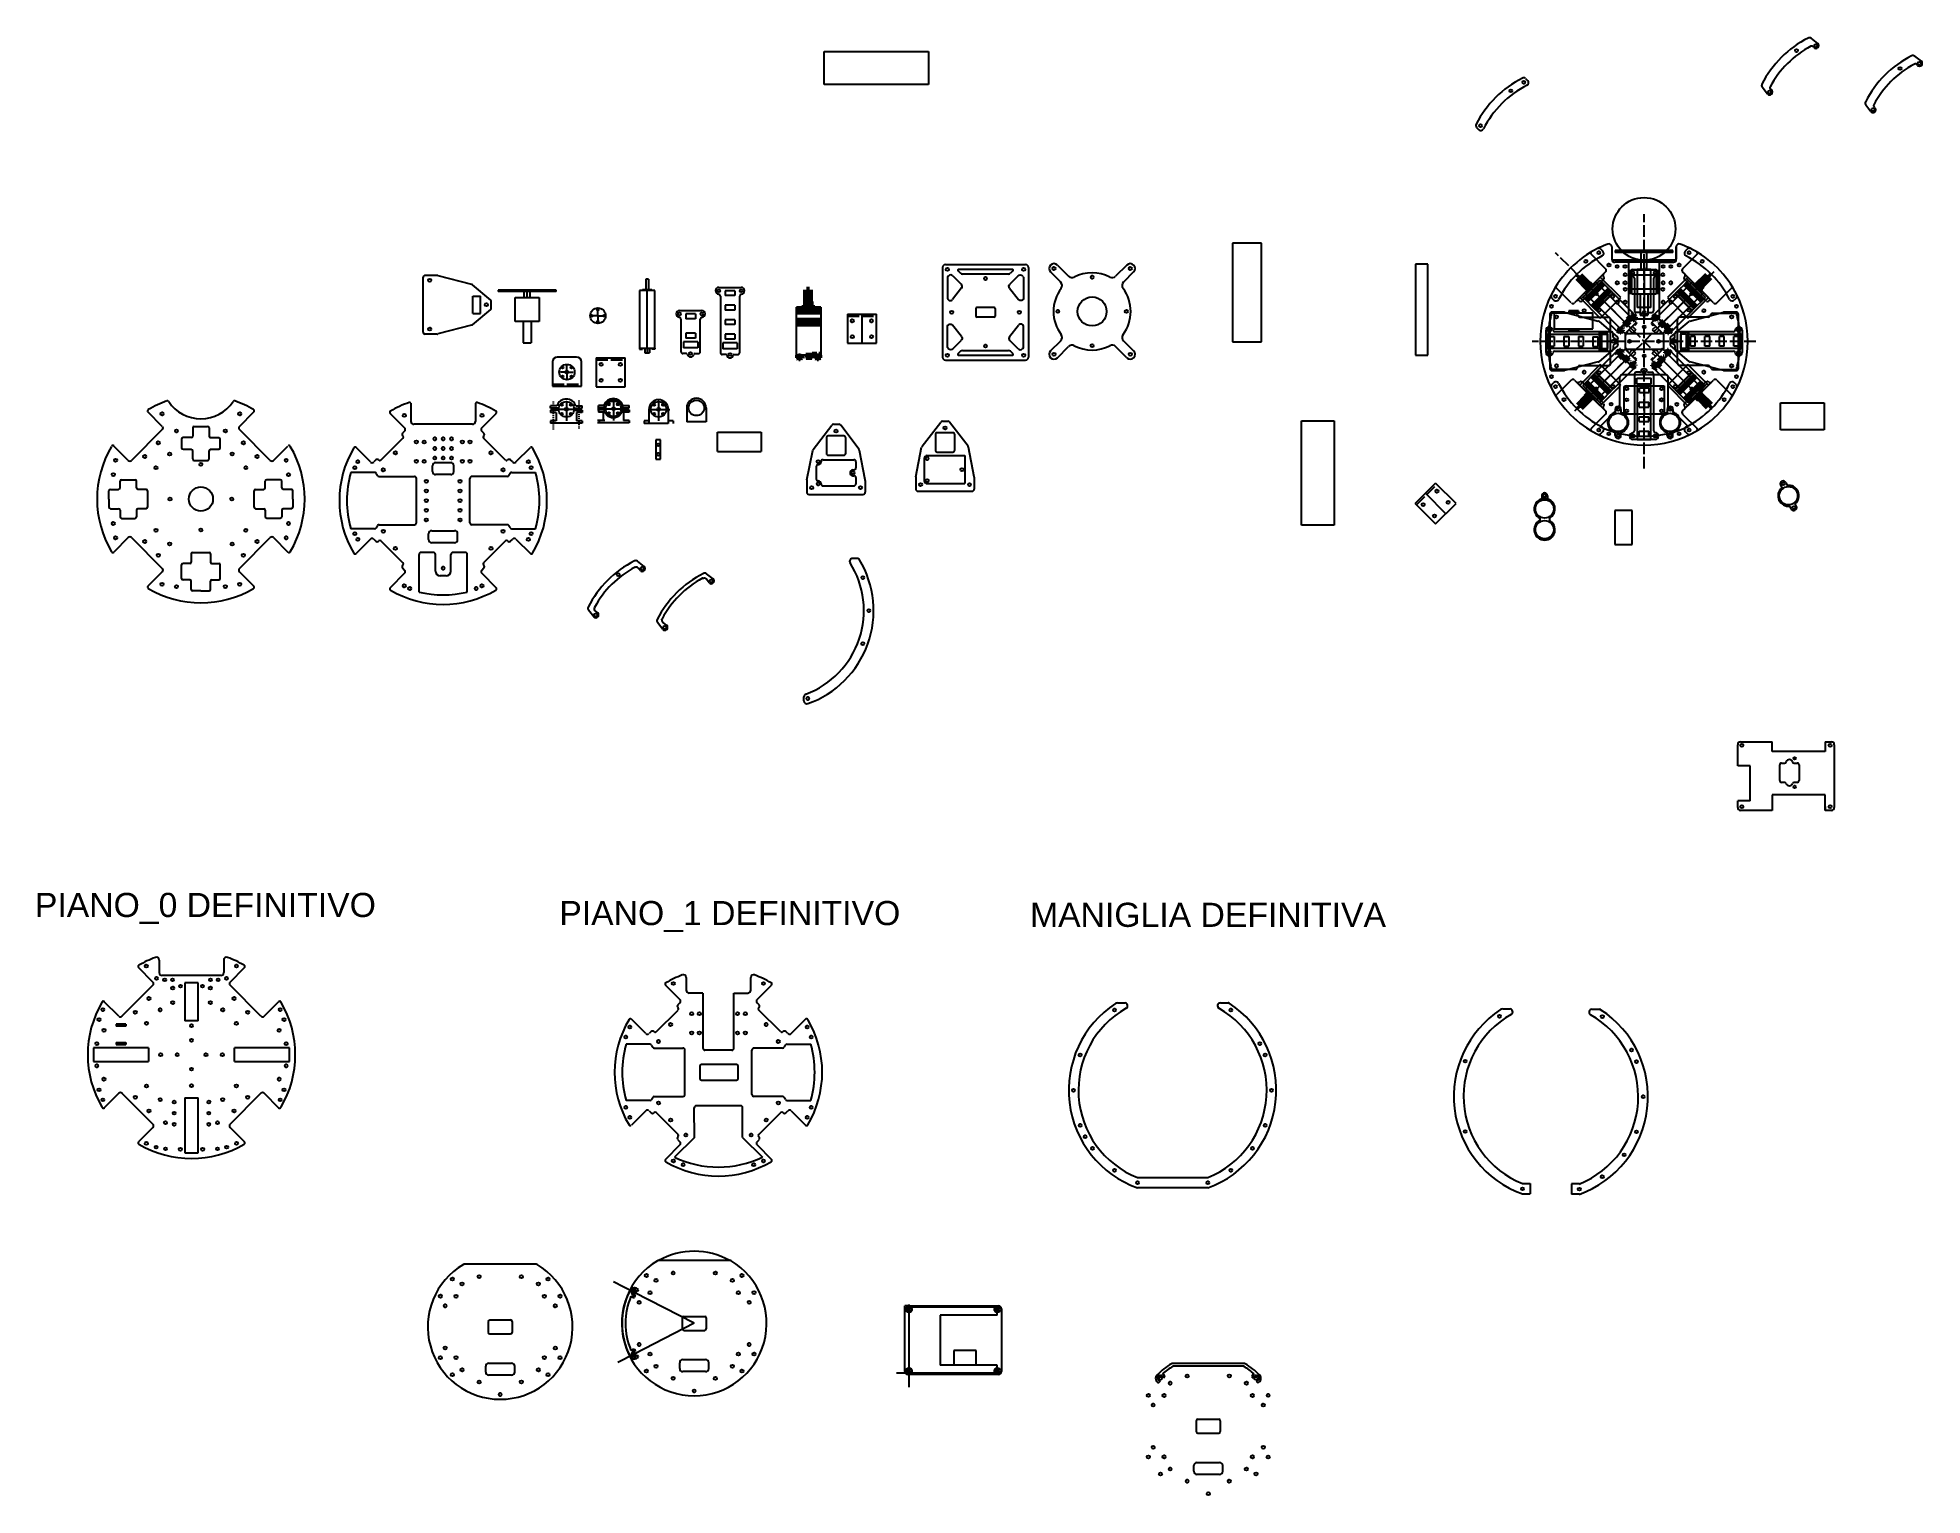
# Model space of a CAD drawing. Header units: millimetres. Extents: x -1530 to 7340, y -994 to 7877.
# Drawn here: x 1241 to 3193, y 2246 to 3756 of the extents above; entities that cross this region are included whole.
import ezdxf

# ---------------------------------------------------------------- set-up
doc = ezdxf.new("R2010")
doc.units = ezdxf.units.MM
doc.linetypes.add('ACAD_ISO02W100', pattern=[15, 12, -3])
doc.linetypes.add('JIS_02_1.0', pattern=[2, 1, -1])
for name, color, linetype in [('copertura', 1, 'Continuous'), ('DriverMotore', 4, 'Continuous'), ('EconGearMotor', 160, 'Continuous'), ('Kicker', 30, 'Continuous'), ('Linee', 5, 'Continuous'), ('lipo', 231, 'Continuous'), ('MaxonDCX16L', 3, 'Continuous'), ('PassaRuota', 190, 'Continuous'), ('Piano_0', 2, 'Continuous'), ('Piano_1', 6, 'Continuous'), ('staffa', 80, 'Continuous')]:
    doc.layers.add(name, color=color, linetype=linetype)
doc.styles.get("Standard").update_dxf_attribs({"font": 'Arial.ttf'})

msp = doc.modelspace()

# ---------------------------------------------------------------- texts
at = {"char_height": 25, "attachment_point": 1}
for s, insert in [('PIANO_0 DEFINITIVO', (1238.1, 2870.4)), ('PIANO_1 DEFINITIVO', (1781.2, 2862)), ('MANIGLIA DEFINITIVA', (2268.7, 2860.2))]:
    msp.add_mtext_dynamic_manual_height_columns(s, width=399.135, gutter_width=12.5, heights=[0], dxfattribs=dict(at, insert=insert))

# ---------------------------------------------------------------- blocks, each defined once
blk = doc.blocks.new('bbbb')
for p, q in [((1948.6, 1882.6), (1948.6, 1862.6)), ((1949.5, 1884.8), (1950, 1885.3)), ((1954.2, 1885.3), (1963, 1876.6)), ((1963.2, 1872.6), (1954, 1860.7))]:
    blk.add_line(p, q)
for centre, start, end in [((1951.6, 1882.6), 135, 180), ((1952.1, 1883.2), 45, 135), ((1960.9, 1874.4), 321.9884, 45), ((1951.6, 1862.6), 180, 321.9884)]:
    blk.add_arc(centre, 3, start, end)
blk = doc.blocks.new('ccc')
for p, q in [((1959.8, 1804.6), (1962.2, 1807)), ((1960.5, 1802.9), (2015.7, 1802.9)), ((1964.3, 1807.9), (2011.8, 1807.9)), ((2016.4, 1804.6), (2014, 1807))]:
    blk.add_line(p, q)
for centre, radius, start, end in [((1960.5, 1803.9), 1, 135, 270), ((1964.3, 1804.9), 3, 90, 135), ((2011.8, 1804.9), 3, 45, 90), ((2015.7, 1803.9), 1, 270, 45)]:
    blk.add_arc(centre, radius, start, end)

# ---------------------------------------------------------------- linework, layer by layer
for p, q in [((3084.7, 3750.2), (3077.7, 3755.5)), ((2055.4, 3741.7), (2163.4, 3741.7)), ((2055.4, 3707.7), (2055.4, 3741.7)), ((2163.4, 3741.7), (2163.4, 3707.7)), ((3080.4, 3745.9), (3079.9, 3746.7)), ((3191.9, 3731.7), (3184.9, 3737)), ((3187.7, 3727.4), (3187.1, 3728.2)), ((2781.8, 3713.9), (2784.2, 3711.6)), ((2163.4, 3707.7), (2055.4, 3707.7)), ((3032.3, 3697.8), (3027, 3704.8)), ((3036.6, 3702.1), (3035.8, 3702.6)), ((3139.6, 3679.3), (3134.2, 3686.3)), ((3143.8, 3683.6), (3143, 3684.1)), ((2731.1, 3663.2), (2733.5, 3660.8)), ((2478.4, 3543.3), (2478.4, 3441.3)), ((2508.4, 3543.3), (2478.4, 3543.3)), ((2508.4, 3441.3), (2508.4, 3543.3)), ((2178.1, 3518.2), (2178.1, 3425.2)), ((2181.1, 3521.2), (2264.1, 3521.2)), ((2194.3, 3514.5), (2196.7, 3512.1)), ((2250.2, 3516.2), (2195, 3516.2)), ((2250.9, 3514.5), (2248.5, 3512.1)), ((2267.1, 3518.2), (2267.1, 3425.2)), ((2290, 3513.6), (2300.5, 3503.1)), ((2297, 3520.7), (2308.7, 3509)), ((2369, 3520.7), (2357.3, 3509)), ((2376, 3513.6), (2365.5, 3503.1)), ((2667.8, 3521.4), (2667.8, 3427.4)), ((2680.8, 3521.4), (2667.8, 3521.4)), ((2680.8, 3427.4), (2680.8, 3521.4)), ((1640, 3507.5), (1640, 3451.6)), ((1654.8, 3509.9), (1642.4, 3509.9)), ((1655.4, 3509.8), (1690.2, 3500.7)), ((1691.1, 3500.2), (1709.9, 3484.2)), ((1717.9, 3494.6), (1717.9, 3493.1)), ((1777.9, 3494.6), (1717.9, 3494.6)), ((1777.9, 3493.1), (1777.9, 3494.6)), ((1864.2, 3494.3), (1864.2, 3434.7)), ((1880.2, 3494.3), (1864.2, 3494.3)), ((1867.2, 3495.3), (1877.2, 3495.3)), ((1867.2, 3495.3), (1867.2, 3494.3)), ((1870.7, 3506), (1870.7, 3495.3)), ((1873.7, 3506), (1870.7, 3506)), ((1872.2, 3434.7), (1872.2, 3494.3)), ((1873.7, 3506), (1873.7, 3495.3)), ((1877.2, 3495.3), (1877.2, 3494.3)), ((1880.2, 3434.7), (1880.2, 3494.3)), ((1946.5, 3497.5), (1969.5, 3497.5)), ((1953, 3494), (1953, 3489)), ((1963, 3494), (1953, 3494)), ((1963, 3494), (1963, 3489)), ((2246.3, 3511.2), (2198.8, 3511.2)), ((1709.9, 3474.7), (1691.1, 3458.9)), ((1691.7, 3470.6), (1691.7, 3488.6)), ((1691.7, 3488.6), (1699.7, 3488.6)), ((1699.7, 3470.6), (1699.7, 3488.6)), ((1710.7, 3476.5), (1710.7, 3482.4)), ((1777.9, 3493.1), (1717.9, 3493.1)), ((1735.4, 3487.1), (1760.4, 3487.1)), ((1735.4, 3462.1), (1735.4, 3487.1)), ((1744.9, 3487.1), (1744.9, 3493.1)), ((1747.9, 3487.1), (1747.9, 3493.1)), ((1750.9, 3487.1), (1750.9, 3493.1)), ((1760.4, 3487.1), (1760.4, 3462.1)), ((1821.2, 3468.2), (1821.2, 3474.7)), ((1948, 3488.5), (1948, 3430)), ((1963, 3489), (1953, 3489)), ((1953, 3479), (1953, 3474)), ((1963, 3479), (1953, 3479)), ((1963, 3479), (1963, 3474)), ((1968, 3430), (1968, 3488.5)), ((2051.9, 3477), (2026.9, 3477)), ((2026.9, 3458.2), (2026.9, 3477)), ((2026.9, 3477), (2026.9, 3472)), ((2042.4, 3477), (2036.4, 3477)), ((2039.4, 3477), (2042.4, 3477)), ((2051.9, 3477), (2051.9, 3458.2)), ((2212.6, 3475.7), (2212.6, 3467.7)), ((2231.6, 3476.7), (2213.6, 3476.7)), ((2232.6, 3475.7), (2232.6, 3467.7)), ((1690.2, 3458.4), (1655.4, 3449.3)), ((1691.7, 3470.6), (1699.7, 3470.6)), ((1760.4, 3462.1), (1735.4, 3462.1)), ((1743.9, 3462.1), (1743.9, 3440.1)), ((1751.9, 3462.1), (1751.9, 3440.1)), ((1821.2, 3468.2), (1814.7, 3468.2)), ((1821.2, 3468.2), (1821.2, 3461.7)), ((1821.2, 3468.2), (1827.7, 3468.2)), ((1905.7, 3473.5), (1928.7, 3473.5)), ((1907.2, 3464.5), (1907.2, 3431)), ((1912.2, 3470), (1912.2, 3465)), ((1922.2, 3470), (1912.2, 3470)), ((1922.2, 3465), (1912.2, 3465)), ((1922.2, 3470), (1922.2, 3465)), ((1927.2, 3431), (1927.2, 3464.5)), ((1963, 3474), (1953, 3474)), ((1953, 3464), (1953, 3459)), ((1963, 3464), (1953, 3464)), ((1963, 3459), (1953, 3459)), ((1963, 3464), (1963, 3459)), ((2026.9, 3458.2), (2026.9, 3463.2)), ((2026.9, 3457.7), (2027.4, 3458.2)), ((2026.9, 3458.2), (2027.4, 3458.2)), ((2026.9, 3427.4), (2026.9, 3457.7)), ((2051.9, 3457.7), (2026.9, 3457.7)), ((2051.4, 3458.2), (2027.4, 3458.2)), ((2051.9, 3457.7), (2051.4, 3458.2)), ((2051.9, 3458.2), (2051.4, 3458.2)), ((2051.9, 3457.7), (2051.9, 3427.4)), ((2079.6, 3469.7), (2079.6, 3439.7)), ((2079.6, 3469.7), (2109.6, 3469.7)), ((2094.6, 3469.7), (2094.6, 3439.7)), ((2109.6, 3439.7), (2109.6, 3469.7)), ((2231.6, 3466.7), (2213.6, 3466.7)), ((2851.6, 3470.7), (2811.6, 3470.7)), ((2811.6, 3470.7), (2811.6, 3454.7)), ((2811.6, 3454.7), (2851.6, 3454.7)), ((2851.6, 3454.7), (2851.6, 3470.7)), ((1642.4, 3449.3), (1654.8, 3449.3)), ((1743.9, 3440.1), (1751.9, 3440.1)), ((1909.7, 3441), (1909.7, 3435)), ((1924.7, 3441), (1909.7, 3441)), ((1912.2, 3450), (1912.2, 3445)), ((1922.2, 3450), (1912.2, 3450)), ((1922.2, 3445), (1912.2, 3445)), ((1922.2, 3450), (1922.2, 3445)), ((1924.7, 3441), (1924.7, 3435)), ((1950.5, 3440), (1950.5, 3434)), ((1965.5, 3440), (1950.5, 3440)), ((1952.9, 3449), (1952.9, 3444)), ((1962.9, 3449), (1952.9, 3449)), ((1962.9, 3444), (1952.9, 3444)), ((1962.9, 3449), (1962.9, 3444)), ((1965.5, 3440), (1965.5, 3434)), ((2079.6, 3439.7), (2109.6, 3439.7)), ((2290, 3431.7), (2300.5, 3442.2)), ((2297, 3424.6), (2308.7, 3436.3)), ((2369, 3424.6), (2357.3, 3436.3)), ((2376, 3431.7), (2365.5, 3442.2)), ((2478.4, 3441.3), (2508.4, 3441.3)), ((2885.2, 3449.5), (2885.2, 3433.5)), ((2925.2, 3449.5), (2885.2, 3449.5)), ((2925.2, 3433.5), (2925.2, 3449.5)), ((1774.1, 3420.3), (1774.1, 3395.3)), ((1799.1, 3425.3), (1779.1, 3425.3)), ((1789.1, 3409.8), (1789.1, 3416.3)), ((1804.1, 3395.3), (1804.1, 3420.3)), ((1819.5, 3424.6), (1819.5, 3394.6)), ((1819.5, 3424.6), (1849.5, 3424.6)), ((1849.5, 3394.6), (1849.5, 3424.6)), ((1864.2, 3434.7), (1880.2, 3434.7)), ((1864.2, 3434.7), (1864.2, 3433.7)), ((1864.2, 3433.7), (1867.2, 3433.7)), ((1867.2, 3433.7), (1867.2, 3434.7)), ((1869.7, 3434.7), (1869.7, 3429.7)), ((1869.7, 3429.7), (1874.7, 3429.7)), ((1872.2, 3434.7), (1872.2, 3429.7)), ((1874.7, 3434.7), (1874.7, 3429.7)), ((1877.2, 3433.7), (1877.2, 3434.7)), ((1880.2, 3433.7), (1877.2, 3433.7)), ((1880.2, 3434.7), (1880.2, 3433.7)), ((1912.8, 3429), (1909.2, 3429)), ((1924.7, 3435), (1909.7, 3435)), ((1921.6, 3429), (1925.2, 3429)), ((1953.6, 3428), (1950, 3428)), ((1965.5, 3434), (1950.5, 3434)), ((1962.4, 3428), (1966, 3428)), ((2051.9, 3427.4), (2026.9, 3427.4)), ((2181.1, 3422.2), (2264.1, 3422.2)), ((2667.8, 3427.4), (2680.8, 3427.4)), ((2885.2, 3433.5), (2925.2, 3433.5)), ((1789.1, 3409.8), (1782.6, 3409.8)), ((1789.1, 3409.8), (1789.1, 3401.8)), ((1789.1, 3409.8), (1795.6, 3409.8)), ((1627.6, 3377.7), (1627.6, 3358.7)), ((1694.3, 3377.7), (1694.3, 3358.7)), ((1774.1, 3395.3), (1804.1, 3395.3)), ((1788.5, 3379.3), (1788.5, 3363.3)), ((1819.5, 3394.6), (1849.5, 3394.6)), ((1837.2, 3379.8), (1837.2, 3363.8)), ((1884, 3379.2), (1884, 3363.2)), ((2883.6, 3392.6), (2883.6, 3369.6)), ((2886.6, 3395.6), (2925.6, 3395.6)), ((2904.6, 3395.6), (2904.6, 3366.6)), ((2925.6, 3395.6), (2925.6, 3366.6)), ((3046, 3378.1), (3091, 3378.1)), ((3046, 3350.1), (3046, 3378.1)), ((3091, 3378.1), (3091, 3350.1)), ((1370, 3353.6), (1355.1, 3368.6)), ((1449.9, 3353.6), (1464.9, 3368.6)), ((1621, 3352), (1606, 3367)), ((1700.9, 3352), (1715.8, 3367)), ((1778.6, 3374.8), (1772.2, 3374.8)), ((1772.2, 3372.3), (1772.2, 3374.8)), ((1780.5, 3372.3), (1772.2, 3372.3)), ((1780.5, 3370.3), (1772.2, 3370.3)), ((1772.2, 3370.3), (1772.2, 3367.8)), ((1778, 3367.8), (1772.2, 3367.8)), ((1772.2, 3359.3), (1772.2, 3356.8)), ((1778, 3359.3), (1772.2, 3359.3)), ((1778, 3359.3), (1772.2, 3359.3)), ((1778, 3371.3), (1800.3, 3371.3)), ((1778, 3367.8), (1778, 3359.3)), ((1788.5, 3363.3), (1788.5, 3359.3)), ((1796.4, 3372.3), (1804.9, 3372.3)), ((1796.4, 3370.3), (1804.8, 3370.3)), ((1798.4, 3374.8), (1804.9, 3374.8)), ((1804.8, 3367.8), (1798.9, 3367.8)), ((1798.9, 3367.8), (1798.9, 3359.3)), ((1804.8, 3359.3), (1798.9, 3359.3)), ((1804.8, 3370.3), (1804.8, 3367.8)), ((1804.8, 3359.3), (1804.8, 3356.8)), ((1804.9, 3372.3), (1804.9, 3374.8)), ((1829.2, 3372.8), (1820.9, 3372.8)), ((1829.2, 3370.8), (1820.9, 3370.8)), ((1826.7, 3359.8), (1820.9, 3359.8)), ((1853.5, 3357.3), (1820.9, 3357.3)), ((1828.3, 3375.3), (1821.9, 3375.3)), ((1821.9, 3372.8), (1821.9, 3375.3)), ((1821.9, 3370.8), (1821.9, 3368.3)), ((1828.3, 3368.3), (1821.9, 3368.3)), ((1828.2, 3359.8), (1822.4, 3359.8)), ((1822.4, 3359.8), (1822.4, 3357.3)), ((1826.7, 3371.8), (1849, 3371.8)), ((1826.7, 3368.3), (1826.7, 3359.8)), ((1837.2, 3363.8), (1837.2, 3359.8)), ((1845.1, 3372.8), (1853.6, 3372.8)), ((1845.1, 3370.8), (1853.5, 3370.8)), ((1847.1, 3375.3), (1853.6, 3375.3)), ((1853.5, 3368.3), (1847.6, 3368.3)), ((1847.6, 3368.3), (1847.6, 3359.8)), ((1853.5, 3359.8), (1847.6, 3359.8)), ((1853.5, 3370.8), (1853.5, 3368.3)), ((1853.5, 3359.8), (1853.5, 3357.3)), ((1853.6, 3372.8), (1853.6, 3375.3)), ((1869, 3359.2), (1869, 3356.7)), ((1874, 3359.2), (1869, 3359.2)), ((1873.5, 3371.2), (1895.8, 3371.2)), ((1874, 3371.2), (1874, 3356.7)), ((1884, 3363.2), (1884, 3359.2)), ((1894, 3371.2), (1894, 3356.7)), ((1899, 3359.2), (1894, 3359.2)), ((1899, 3359.2), (1899, 3356.7)), ((1913.2, 3372.7), (1913.2, 3358.2)), ((1933.2, 3358.2), (1913.2, 3358.2)), ((1933.2, 3372.7), (1933.2, 3358.2)), ((2156.9, 3332.9), (2176.2, 3358.1)), ((2178.1, 3359), (2183.5, 3359)), ((2204.5, 3332.9), (2185.4, 3358.1)), ((2874.7, 3371.2), (2874.7, 3368)), ((2880.7, 3371.2), (2880.7, 3368)), ((2886.6, 3366.6), (2925.6, 3366.6)), ((2928.6, 3371.2), (2928.6, 3368)), ((2934.6, 3371.2), (2934.6, 3368)), ((1370, 3350.2), (1338.1, 3318.3)), ((1390, 3340.4), (1390, 3331.3)), ((1400, 3341.9), (1391.5, 3341.9)), ((1401.5, 3351.9), (1401.5, 3343.4)), ((1403, 3353.4), (1417, 3353.4)), ((1418.5, 3351.9), (1418.5, 3343.4)), ((1420, 3341.9), (1428.5, 3341.9)), ((1430, 3331.3), (1430, 3340.4)), ((1481.9, 3318.3), (1449.9, 3350.2)), ((1596.4, 3318.4), (1619.2, 3341.2)), ((1621, 3348.6), (1618.9, 3346.5)), ((1621, 3348.6), (1618.9, 3346.5)), ((1618.9, 3343.7), (1619.2, 3343.3)), ((1691.3, 3355.7), (1630.6, 3355.7)), ((1703, 3346.5), (1700.9, 3348.6)), ((1703, 3343.7), (1702.6, 3343.3)), ((1725.4, 3318.4), (1702.6, 3341.2)), ((1804.8, 3356.8), (1772.2, 3356.8)), ((1874, 3356.7), (1869, 3356.7)), ((1894, 3356.7), (1874, 3356.7)), ((1881.1, 3339.5), (1881.1, 3319.5)), ((1886.1, 3339.5), (1881.1, 3339.5)), ((1886.1, 3319.5), (1886.1, 3339.5)), ((1945.1, 3327.6), (1945.1, 3347.6)), ((1945.1, 3347.6), (1990.1, 3347.6)), ((1990.1, 3347.6), (1990.1, 3327.6)), ((2044, 3329.6), (2063.3, 3354.8)), ((2057.8, 3341.7), (2057.8, 3325.7)), ((2075.8, 3343.7), (2059.8, 3343.7)), ((2065.2, 3355.7), (2070.7, 3355.7)), ((2091.6, 3329.6), (2072.6, 3354.8)), ((2077.8, 3325.7), (2077.8, 3341.7)), ((2170.7, 3345), (2170.7, 3329)), ((2188.7, 3347), (2172.7, 3347)), ((2190.7, 3329), (2190.7, 3345)), ((2874.7, 3344.1), (2874.7, 3347.3)), ((2880.7, 3344.1), (2880.7, 3347.3)), ((2928.6, 3344.1), (2928.6, 3347.3)), ((2934.6, 3344.1), (2934.6, 3347.3)), ((3091, 3350.1), (3046, 3350.1)), ((1334.7, 3318.3), (1319.7, 3333.2)), ((1391.5, 3329.8), (1400, 3329.8)), ((1401.5, 3319.8), (1401.5, 3328.3)), ((1403, 3318.3), (1417, 3318.3)), ((1418.5, 3319.8), (1418.5, 3328.3)), ((1420, 3329.8), (1428.5, 3329.8)), ((1485.3, 3318.3), (1500.2, 3333.2)), ((1585.6, 3316.7), (1570.7, 3331.6)), ((1591.1, 3318.8), (1589, 3316.7)), ((1594, 3318.8), (1594.3, 3318.4)), ((1727.9, 3318.8), (1727.6, 3318.4)), ((1732.9, 3316.7), (1730.7, 3318.8)), ((1736.2, 3316.7), (1751.2, 3331.6)), ((1881.1, 3319.5), (1886.1, 3319.5)), ((1945.1, 3327.6), (1990.1, 3327.6)), ((2037.6, 3298.1), (2043.6, 3328.6)), ((2054.3, 3319), (2086.3, 3319)), ((2059.8, 3323.7), (2075.8, 3323.7)), ((2098.1, 3298.1), (2092.1, 3328.7)), ((2150.4, 3301.4), (2156.4, 3331.9)), ((2159.2, 3320.3), (2159.2, 3297.3)), ((2162.2, 3323.3), (2201.2, 3323.3)), ((2172.7, 3327), (2188.7, 3327)), ((2201.2, 3323.3), (2201.2, 3294.3)), ((2210.9, 3301.4), (2204.9, 3332)), ((1589.8, 3305.9), (1565.3, 3305.9)), ((1591.5, 3304.9), (1592.8, 3302.7)), ((1594.5, 3301.7), (1631.2, 3301.7)), ((1633.2, 3253.7), (1633.2, 3299.7)), ((1649.9, 3306.8), (1649.9, 3312.8)), ((1653.1, 3316), (1668.7, 3316)), ((1668.7, 3303.6), (1653.1, 3303.6)), ((1671.9, 3306.8), (1671.9, 3312.8)), ((1688.6, 3253.7), (1688.6, 3299.7)), ((1727.4, 3301.7), (1690.6, 3301.7)), ((1730.4, 3304.9), (1729.1, 3302.7)), ((1732.1, 3305.9), (1756.6, 3305.9)), ((2047.3, 3312), (2047.3, 3299)), ((2049.3, 3314), (2049.3, 3314)), ((2052.3, 3317), (2052.3, 3317)), ((2085.3, 3308.5), (2086.3, 3308.5)), ((2085.3, 3302.5), (2086.3, 3302.5)), ((2088.3, 3317), (2088.3, 3310.5)), ((2088.3, 3300.5), (2088.3, 3294)), ((2150.4, 3300.9), (2150.4, 3288.7)), ((2211, 3300.9), (2211, 3288.7)), ((1314.8, 3278.3), (1314.8, 3286.8)), ((1316.3, 3288.3), (1324.8, 3288.3)), ((1326.3, 3289.8), (1326.3, 3296.8)), ((1327.8, 3298.3), (1341.8, 3298.3)), ((1343.3, 3289.8), (1343.3, 3296.8)), ((1353.3, 3288.3), (1344.8, 3288.3)), ((1354.8, 3286.8), (1354.8, 3269.8)), ((1465.2, 3269.8), (1465.2, 3286.8)), ((1466.7, 3288.3), (1475.2, 3288.3)), ((1476.7, 3289.8), (1476.7, 3296.8)), ((1492.2, 3298.3), (1478.2, 3298.3)), ((1493.7, 3289.8), (1493.7, 3296.8)), ((1503.7, 3288.3), (1495.2, 3288.3)), ((1503.7, 3288.3), (1501.9, 3288.3)), ((1505.2, 3278.3), (1505.2, 3286.8)), ((2037.5, 3297.6), (2037.5, 3285.4)), ((2039.9, 3283), (2095.7, 3283)), ((2049.3, 3297), (2049.3, 3297)), ((2054.3, 3292), (2086.3, 3292)), ((2098.1, 3297.6), (2098.1, 3285.4)), ((2152.8, 3286.3), (2208.6, 3286.3)), ((2162.2, 3294.3), (2201.2, 3294.3)), ((2798.6, 3281.7), (2798.6, 3278.5)), ((2804.6, 3281.7), (2804.6, 3278.5)), ((3046, 3292.9), (3047.3, 3289.9)), ((3051.5, 3295.3), (3052.8, 3292.4)), ((1314.8, 3278.3), (1314.8, 3269.8)), ((1316.3, 3268.3), (1324.8, 3268.3)), ((1316.3, 3268.3), (1318, 3268.3)), ((1326.3, 3266.8), (1326.3, 3259.8)), ((1343.3, 3266.8), (1343.3, 3259.8)), ((1353.3, 3268.3), (1344.8, 3268.3)), ((1466.7, 3268.3), (1475.2, 3268.3)), ((1476.7, 3266.8), (1476.7, 3259.8)), ((1493.7, 3266.8), (1493.7, 3259.8)), ((1503.7, 3268.3), (1495.2, 3268.3)), ((1505.2, 3278.3), (1505.2, 3269.8)), ((2892.3, 3266.3), (2874.3, 3266.3)), ((2874.3, 3266.3), (2874.3, 3231.3)), ((2892.3, 3231.3), (2892.3, 3266.3)), ((3057, 3268.2), (3055.7, 3271.1)), ((3062.5, 3270.6), (3061.2, 3273.5)), ((1327.8, 3258.3), (1341.8, 3258.3)), ((1492.2, 3258.3), (1478.2, 3258.3)), ((1589.8, 3247.5), (1565.3, 3247.5)), ((1591.5, 3248.5), (1592.8, 3250.7)), ((1594.5, 3251.7), (1631.2, 3251.7)), ((1645.9, 3236.3), (1645.9, 3242.3)), ((1649.1, 3245.5), (1672.7, 3245.5)), ((1675.9, 3236.3), (1675.9, 3242.3)), ((1727.4, 3251.7), (1690.6, 3251.7)), ((1730.4, 3248.5), (1729.1, 3250.7)), ((1732.1, 3247.5), (1756.6, 3247.5)), ((2796.6, 3258.6), (2796.6, 3256.2)), ((2806.6, 3258.6), (2806.6, 3256.2)), ((1334.7, 3238.4), (1319.7, 3223.4)), ((1338.1, 3238.4), (1370, 3206.4)), ((1400, 3221.6), (1400, 3213.1)), ((1401.5, 3223.1), (1418.5, 3223.1)), ((1420, 3221.6), (1420, 3213.1)), ((1449.9, 3206.4), (1481.9, 3238.4)), ((1485.3, 3238.4), (1500.2, 3223.4)), ((1585.6, 3236.8), (1570.7, 3221.8)), ((1589, 3236.8), (1591.1, 3234.7)), ((1594, 3234.7), (1594.3, 3235)), ((1619.2, 3212.2), (1596.4, 3235)), ((1635.9, 3182), (1635.9, 3221)), ((1650.9, 3223), (1637.9, 3223)), ((1672.7, 3233.1), (1649.1, 3233.1)), ((1652.9, 3203.7), (1652.9, 3221)), ((1668.9, 3203.7), (1668.9, 3221)), ((1683.9, 3223), (1670.9, 3223)), ((1685.9, 3182), (1685.9, 3221)), ((1685.9, 3182), (1685.9, 3221)), ((1725.4, 3235), (1702.6, 3212.2)), ((1727.9, 3234.7), (1727.6, 3235)), ((1730.7, 3234.7), (1732.9, 3236.8)), ((1736.2, 3236.8), (1751.2, 3221.8)), ((2874.3, 3231.3), (2892.3, 3231.3)), ((1370, 3203), (1355.1, 3188.1)), ((1390, 3196.1), (1390, 3210.1)), ((1398.5, 3211.6), (1391.5, 3211.6)), ((1421.5, 3211.6), (1428.5, 3211.6)), ((1430, 3196.1), (1430, 3210.1)), ((1449.9, 3203), (1464.9, 3188.1)), ((1621, 3201.4), (1606, 3186.5)), ((1618.9, 3209.7), (1619.2, 3210.1)), ((1618.9, 3206.9), (1621, 3204.8)), ((1700.9, 3204.8), (1703, 3206.9)), ((1700.9, 3201.4), (1715.8, 3186.5)), ((1703, 3209.7), (1702.6, 3210.1)), ((1869.1, 3208.5), (1862.1, 3213.9)), ((1864.9, 3204.3), (1863.1, 3206.7)), ((1940.6, 3195.6), (1933.7, 3201)), ((2089.6, 3216.8), (2084.9, 3216.8)), ((1398.5, 3194.6), (1391.5, 3194.6)), ((1400, 3184.6), (1400, 3193.1)), ((1410, 3183.1), (1401.5, 3183.1)), ((1410, 3183.1), (1418.5, 3183.1)), ((1420, 3184.6), (1420, 3193.1)), ((1420, 3184.6), (1420, 3186.4)), ((1421.5, 3194.6), (1428.5, 3194.6)), ((1663.9, 3198.7), (1657.9, 3198.7)), ((1929.9, 3196.4), (1930.8, 3196.5)), ((1936.4, 3191.4), (1933.6, 3195.3)), ((1816.8, 3156.2), (1811.4, 3163.2)), ((1821, 3160.4), (1818.6, 3162.2)), ((1888.3, 3143.3), (1882.9, 3150.3)), ((1887.4, 3153.1), (1887.5, 3154)), ((1892.5, 3147.5), (1888.7, 3150.4)), ((2034.6, 3069.3), (2034.6, 3073.5)), ((3004.6, 3026.9), (3037.3, 3026.9)), ((3037.3, 3016.9), (3037.3, 3026.9)), ((3092.3, 3026.9), (3092.3, 3016.9)), ((3092.3, 3026.9), (3098.6, 3026.9)), ((3001.6, 3001.9), (3001.6, 3023.9)), ((3092.3, 3016.9), (3037.3, 3016.9)), ((3101.6, 3023.9), (3101.6, 2958.9)), ((3014.6, 3001.9), (3001.6, 3001.9)), ((3014.6, 2965.9), (3014.6, 3001.9)), ((3045.1, 2986.9), (3045.1, 3002.9)), ((3047.1, 3004.9), (3050, 3004.9)), ((3060.2, 3004.9), (3063.1, 3004.9)), ((3065.1, 3002.9), (3065.1, 2986.9)), ((3092.3, 2971.9), (3037.3, 2971.9)), ((3037.3, 2971.9), (3037.3, 2955.9)), ((3050, 2984.9), (3047.1, 2984.9)), ((3063.1, 2984.9), (3060.2, 2984.9)), ((3092.3, 2955.9), (3092.3, 2971.9)), ((3001.6, 2958.9), (3001.6, 2965.9)), ((3014.6, 2965.9), (3001.6, 2965.9)), ((3037.3, 2955.9), (3004.6, 2955.9)), ((3092.3, 2959.7), (3092.3, 2955.9)), ((3098.6, 2955.9), (3092.3, 2955.9)), ((1360.3, 2778.1), (1345.4, 2793)), ((1366.9, 2800.8), (1366.9, 2787.8)), ((1433.6, 2800.8), (1433.6, 2787.8)), ((1440.2, 2778.1), (1455.2, 2793)), ((1360.3, 2774.7), (1328.3, 2742.7)), ((1430.6, 2784.8), (1369.9, 2784.8)), ((1407.3, 2777.3), (1393.3, 2777.3)), ((1393.3, 2777.3), (1393.3, 2737.8)), ((1407.3, 2737.8), (1407.3, 2777.3)), ((1472.2, 2742.7), (1440.2, 2774.7)), ((1906.1, 2759.9), (1891.2, 2774.9)), ((1912.7, 2782.6), (1912.7, 2769.7)), ((1979.4, 2769.7), (1979.4, 2782.6)), ((1986, 2759.9), (2000.9, 2774.9)), ((1325, 2742.7), (1310, 2757.7)), ((1475.6, 2742.7), (1490.5, 2757.7)), ((1906.1, 2756.6), (1904, 2754.4)), ((1906.1, 2756.6), (1904, 2754.4)), ((1930, 2766.7), (1915.7, 2766.7)), ((1930, 2766.7), (1930, 2709.5)), ((1962, 2709.5), (1962, 2766.7)), ((1962, 2766.7), (1976.4, 2766.7)), ((1988.1, 2754.4), (1986, 2756.6)), ((2359.4, 2756.5), (2366.8, 2756.5)), ((2465.8, 2756.5), (2473.8, 2756.5)), ((1332.2, 2734.5), (1322.2, 2734.5)), ((1322.2, 2734.5), (1322.2, 2732.5)), ((1332.2, 2734.5), (1332.2, 2732.5)), ((1407.3, 2737.8), (1393.3, 2737.8)), ((1870.7, 2724.6), (1855.8, 2739.5)), ((1881.5, 2726.4), (1904.3, 2749.1)), ((1904, 2751.6), (1904.3, 2751.3)), ((1988.1, 2751.6), (1987.8, 2751.3)), ((2010.5, 2726.4), (1987.8, 2749.1)), ((2021.3, 2724.6), (2036.3, 2739.5)), ((2758.2, 2750.2), (2765.6, 2750.2)), ((2850.6, 2749.8), (2858.6, 2749.8)), ((1332.2, 2732.5), (1322.2, 2732.5)), ((1322.2, 2715.5), (1322.2, 2713.5)), ((1322.2, 2715.5), (1332.2, 2715.5)), ((1322.2, 2713.5), (1332.2, 2713.5)), ((1332.2, 2715.5), (1332.2, 2713.5)), ((1874.9, 2713.8), (1850.4, 2713.8)), ((1876.2, 2726.7), (1874.1, 2724.6)), ((1879.1, 2726.7), (1879.4, 2726.4)), ((2013, 2726.7), (2012.7, 2726.4)), ((2018, 2724.6), (2015.8, 2726.7)), ((2017.2, 2713.8), (2041.7, 2713.8)), ((1355.8, 2709.8), (1298.8, 2709.8)), ((1298.8, 2709.8), (1298.8, 2695.8)), ((1298.8, 2695.8), (1355.8, 2695.8)), ((1355.8, 2709.8), (1355.8, 2695.8)), ((1444.8, 2695.8), (1444.8, 2709.8)), ((1501.8, 2709.8), (1444.8, 2709.8)), ((1444.8, 2695.8), (1501.8, 2695.8)), ((1501.8, 2695.8), (1501.8, 2709.8)), ((1876.6, 2712.8), (1877.9, 2710.6)), ((1879.6, 2709.6), (1909.3, 2709.6)), ((1911.3, 2661.6), (1911.3, 2707.6)), ((1960, 2707.5), (1932, 2707.5)), ((1980.7, 2661.6), (1980.7, 2707.6)), ((2012.5, 2709.6), (1982.7, 2709.6)), ((2015.5, 2712.8), (2014.2, 2710.6)), ((1926.6, 2690.6), (1926.6, 2678.6)), ((1964.6, 2692.6), (1928.6, 2692.6)), ((1928.6, 2676.6), (1964.6, 2676.6)), ((1966.6, 2678.6), (1966.6, 2690.6)), ((1325, 2662.9), (1310, 2647.9)), ((1328.3, 2662.9), (1360.3, 2630.9)), ((1393.3, 2658.3), (1393.3, 2601.3)), ((1393.3, 2658.3), (1407.3, 2658.3)), ((1407.3, 2601.3), (1407.3, 2658.3)), ((1440.2, 2630.9), (1472.2, 2662.9)), ((1475.6, 2662.9), (1490.5, 2647.9)), ((1874.9, 2655.5), (1850.4, 2655.5)), ((1876.6, 2656.5), (1877.9, 2658.6)), ((1879.6, 2659.6), (1909.3, 2659.6)), ((2012.5, 2659.6), (1982.7, 2659.6)), ((2015.5, 2656.5), (2014.2, 2658.6)), ((2017.2, 2655.5), (2041.7, 2655.5)), ((1870.7, 2644.7), (1855.8, 2629.7)), ((1874.1, 2644.7), (1876.2, 2642.6)), ((1879.1, 2642.6), (1879.4, 2642.9)), ((1904.3, 2620.1), (1881.5, 2642.9)), ((1921.1, 2617.2), (1921, 2647.9)), ((1969, 2649.9), (1923, 2649.9)), ((1971, 2617.2), (1971, 2647.9)), ((2010.5, 2642.9), (1987.8, 2620.1)), ((2013, 2642.6), (2012.7, 2642.9)), ((2015.8, 2642.6), (2018, 2644.7)), ((2021.3, 2644.7), (2036.3, 2629.7)), ((1360.3, 2627.5), (1345.4, 2612.5)), ((1440.2, 2627.5), (1455.2, 2612.5)), ((1921.1, 2617.2), (1900.4, 2596.6)), ((1904, 2617.7), (1904.3, 2618)), ((1971, 2617.2), (1991.7, 2596.6)), ((1988.1, 2617.7), (1987.8, 2618)), ((1393.3, 2601.3), (1407.3, 2601.3)), ((1906.1, 2609.3), (1891.2, 2594.4)), ((1904, 2614.8), (1906.1, 2612.7)), ((1986, 2612.7), (1988.1, 2614.8)), ((1986, 2609.3), (2000.9, 2594.4)), ((2379.9, 2575.6), (2452.8, 2575.6)), ((2452.8, 2564.9), (2379.9, 2564.9)), ((2778.7, 2569.3), (2786.7, 2569.3)), ((2778.7, 2558.6), (2786.7, 2558.6)), ((2786.7, 2569.3), (2786.7, 2558.6)), ((2829.6, 2568.9), (2829.6, 2558.2)), ((2837.6, 2568.9), (2829.6, 2568.9)), ((2837.6, 2558.2), (2829.6, 2558.2)), ((1756.6, 2485.9), (1683.4, 2485.9)), ((1957.6, 2489.6), (1884.3, 2489.6)), ((2139.1, 2439.7), (2139.1, 2442.7)), ((2142.1, 2442.7), (2139.1, 2442.7)), ((2175.8, 2441.4), (2140.5, 2441.4)), ((2142.1, 2442.7), (2236.1, 2442.7)), ((2143.4, 2358.5), (2143.4, 2444.1)), ((2234.8, 2441.4), (2175.8, 2441.4)), ((2234.8, 2432.9), (2234.8, 2441.4)), ((1707.6, 2426.5), (1707.6, 2415.2)), ((1709.2, 2428.1), (1730.8, 2428.1)), ((1732.4, 2426.5), (1732.4, 2415.2)), ((1908.6, 2430.2), (1908.6, 2418.9)), ((1910.2, 2431.8), (1931.8, 2431.8)), ((1933.4, 2430.2), (1933.4, 2418.9)), ((2139.1, 2374.7), (2139.1, 2439.7)), ((2234.8, 2432.9), (2175.8, 2432.9)), ((2175.8, 2432.9), (2175.8, 2381.4)), ((2239.1, 2439.7), (2239.1, 2374.7)), ((1709.2, 2413.6), (1730.8, 2413.6)), ((1910.2, 2417.3), (1931.8, 2417.3)), ((1708.2, 2383.3), (1731.8, 2383.3)), ((1905.9, 2377.8), (1905.9, 2383.8)), ((1909.1, 2387), (1932.7, 2387)), ((1935.9, 2377.8), (1935.9, 2383.8)), ((2234.8, 2381.4), (2175.8, 2381.4)), ((2212.8, 2396.4), (2189.8, 2396.4)), ((2189.8, 2396.4), (2189.8, 2381.4)), ((2212.8, 2381.4), (2212.8, 2396.4)), ((2234.8, 2372.9), (2234.8, 2381.4)), ((1705, 2374.1), (1705, 2380.1)), ((1731.8, 2370.9), (1708.2, 2370.9)), ((1735, 2374.1), (1735, 2380.1)), ((1932.7, 2374.6), (1909.1, 2374.6)), ((2234.8, 2372.9), (2130.4, 2372.9)), ((2236.1, 2371.7), (2142.1, 2371.7)), ((2440.9, 2323.7), (2440.9, 2312.4)), ((2442.5, 2325.3), (2464.1, 2325.3)), ((2465.7, 2323.7), (2465.7, 2312.4)), ((2442.5, 2310.8), (2464.1, 2310.8)), ((2438.3, 2271.3), (2438.3, 2277.3)), ((2441.5, 2280.5), (2465.1, 2280.5)), ((2465.1, 2268.1), (2441.5, 2268.1)), ((2468.3, 2271.3), (2468.3, 2277.3))]:
    msp.add_line(p, q)
at = {"lineweight": 100}
for p, q in [((2037.1, 3479), (2037.1, 3495)), ((2037.1, 3495), (2040.4, 3495)), ((2040.4, 3495), (2040.4, 3483)), ((2035.6, 3479), (2035.6, 3477)), ((2040.4, 3483), (2041.1, 3483)), ((2041.1, 3483), (2041.1, 3479)), ((2042.8, 3477), (2042.8, 3479)), ((2051.9, 3472.7), (2026.9, 3472.7)), ((2051.9, 3462.6), (2026.9, 3462.6)), ((2028.8, 3424.6), (2028.8, 3427.4)), ((2028.8, 3424.6), (2029.2, 3424.2)), ((2030.6, 3424.2), (2029.2, 3424.2)), ((2031, 3424.6), (2030.6, 3424.2)), ((2031, 3427.4), (2031, 3424.6)), ((2036.5, 3427.4), (2036.5, 3426.1)), ((2043, 3426.3), (2036.5, 3426.3)), ((2036.9, 3425.7), (2036.5, 3426.1)), ((2042.6, 3425.7), (2036.9, 3425.7)), ((2043, 3426.3), (2042.6, 3425.7)), ((2047.8, 3427.4), (2043, 3427.4)), ((2043, 3427.4), (2043, 3426.3)), ((2047.8, 3424.6), (2047.8, 3427.4)), ((2047.8, 3424.6), (2048.3, 3424.2)), ((2049.6, 3424.2), (2048.3, 3424.2)), ((2050.1, 3424.6), (2049.6, 3424.2)), ((2051.9, 3427.4), (2050.1, 3427.4)), ((2050.1, 3427.4), (2050.1, 3424.6))]:
    msp.add_line(p, q, dxfattribs=at)
at = {"lineweight": 5}
msp.add_line((2042.8, 3479), (2035.6, 3479), dxfattribs=at)
at = {"linetype": 'ACAD_ISO02W100'}
for p, q in [((2079.6, 3467.7), (2109.6, 3467.7)), ((1819.5, 3422.6), (1849.5, 3422.6)), ((1774.1, 3397.3), (1804.1, 3397.3))]:
    msp.add_line(p, q, dxfattribs=at)
at = {"linetype": 'JIS_02_1.0'}
for p, q in [((1775.2, 3350.4), (1775.2, 3379.5)), ((1801.9, 3351.3), (1801.9, 3380.6))]:
    msp.add_line(p, q, dxfattribs=at)
for centre, radius in [((3082.6, 3748), 1.6), ((3062.5, 3742.7), 1.5), ((3189.8, 3729.6), 1.6), ((2780.2, 3710), 1.5), ((3169.7, 3724.2), 1.5), ((2766.7, 3701.1), 1.5), ((3034.5, 3699.9), 1.6), ((3141.7, 3681.5), 1.6), ((2735.1, 3664.9), 1.5), ((2904.6, 3558.1), 32.5), ((2183.1, 3516.2), 1.6), ((2262.1, 3516.2), 1.6), ((2293.5, 3517.1), 1.6), ((2372.5, 3517.1), 1.6), ((1647, 3504.9), 1.6), ((1946.5, 3494), 1.5), ((1969.5, 3494), 1.5), ((2222.6, 3506.7), 1.6), ((2333, 3508.1), 1.6), ((1705.7, 3479.6), 1.6), ((1821.2, 3468.2), 8), ((1821.2, 3474.7), 1), ((2297.5, 3472.6), 1.6), ((2333, 3472.6), 15), ((2368.5, 3472.6), 1.6), ((1647, 3454.3), 1.6), ((1814.7, 3468.2), 1), ((1821.2, 3461.7), 1), ((1827.7, 3468.2), 1), ((1905.7, 3470), 1.5), ((1928.7, 3470), 1.5), ((2084.6, 3462.9), 1.6), ((2104.6, 3462.9), 1.6), ((2187.6, 3471.7), 1.6), ((2257.6, 3471.7), 1.6), ((2084.6, 3446.4), 1.6), ((2104.6, 3446.4), 1.6), ((2222.6, 3436.7), 1.6), ((2333, 3437.1), 1.6), ((1789.1, 3409.8), 8), ((1824.5, 3417.8), 1.6), ((1844.5, 3417.8), 1.6), ((1917.2, 3429), 1.5), ((1917.2, 3429), 1.5), ((1958, 3428), 1.5), ((2183.1, 3427.2), 1.6), ((2262.1, 3427.2), 1.6), ((2293.5, 3428.2), 1.6), ((2372.5, 3428.2), 1.6), ((1784.5, 3414.4), 1), ((1784.5, 3405.2), 1), ((1789.1, 3409.8), 1.5), ((1793.7, 3414.4), 1), ((1793.7, 3405.2), 1), ((1824.5, 3401.3), 1.6), ((1844.5, 3401.3), 1.6), ((1788.5, 3371.3), 8), ((1783.9, 3375.9), 1), ((1793.1, 3375.9), 1), ((1837.2, 3371.8), 9.5), ((1837.2, 3371.8), 8), ((1832.6, 3376.4), 1), ((1841.8, 3376.4), 1), ((1884, 3371.2), 8.03), ((1879.4, 3375.8), 1), ((1888.6, 3375.8), 1), ((1923.2, 3372.7), 8.03), ((2886.6, 3392.6), 1.6), ((2922.6, 3381.1), 1.6), ((1369.8, 3366.6), 1.6), ((1450.2, 3366.6), 1.6), ((1620.7, 3365), 1.6), ((1701.1, 3365), 1.6), ((1783.9, 3366.7), 1), ((1788.5, 3371.3), 1.5), ((1793.1, 3366.7), 1), ((1832.6, 3367.2), 1), ((1837.2, 3371.8), 1.5), ((1841.8, 3367.2), 1), ((1879.4, 3366.7), 1), ((1884, 3371.2), 1.5), ((1888.6, 3366.7), 1), ((2877.7, 3357.6), 9.5), ((2877.7, 3371.2), 1.5), ((2886.6, 3369.6), 1.6), ((2931.6, 3357.6), 9.5), ((2931.6, 3371.2), 1.5), ((1365.9, 3336.5), 1.6), ((1384.8, 3348.9), 1.6), ((1435.4, 3348.9), 1.6), ((1454, 3336.5), 1.6), ((1633.2, 3337.4), 1.6), ((1641.2, 3337.4), 1.6), ((1652.3, 3340.7), 1.6), ((1660.9, 3340.7), 1.6), ((1669.5, 3340.7), 1.6), ((1680.7, 3337.4), 1.6), ((1688.7, 3337.4), 1.6), ((2067.8, 3348.7), 1.6), ((2180.7, 3352), 1.6), ((2877.7, 3344.1), 1.5), ((2931.6, 3344.1), 1.5), ((1321.7, 3318.5), 1.6), ((1351.8, 3322.4), 1.6), ((1377.6, 3324.9), 1.6), ((1442.4, 3324.9), 1.6), ((1468.2, 3322.4), 1.6), ((1498.3, 3318.5), 1.6), ((1572.6, 3316.9), 1.6), ((1611.4, 3326.2), 1.6), ((1633.2, 3317.4), 1.6), ((1641.2, 3317.4), 1.6), ((1652.3, 3330.7), 1.6), ((1652.3, 3320.7), 1.6), ((1660.9, 3330.7), 1.6), ((1660.9, 3320.7), 1.6), ((1669.5, 3330.7), 1.6), ((1669.5, 3320.7), 1.6), ((1680.7, 3317.4), 1.6), ((1688.7, 3317.4), 1.6), ((1710.4, 3326.2), 1.6), ((1749.2, 3316.9), 1.6), ((1883.6, 3334.5), 1.5), ((1883.6, 3324.5), 1.5), ((2049.3, 3317), 1.6), ((2162.2, 3320.3), 1.6), ((1319.3, 3303.6), 1.6), ((1363.5, 3310.7), 1.6), ((1410, 3314.2), 1.6), ((1456.5, 3310.7), 1.6), ((1500.7, 3303.6), 1.6), ((1569.4, 3310.9), 1.6), ((1598.9, 3308.6), 1.6), ((1722.9, 3308.6), 1.6), ((1752, 3310.9), 1.6), ((2085.3, 3305.5), 1.6), ((2162.2, 3297.3), 1.6), ((2198.2, 3308.8), 1.6), ((1378, 3278.3), 1.6), ((1410, 3278.3), 12.5), ((1442, 3278.3), 1.6), ((1643.4, 3296.7), 1.6), ((1643.4, 3286.7), 1.6), ((1678.4, 3296.7), 1.6), ((1678.4, 3286.7), 1.6), ((2042.5, 3290), 1.6), ((2049.3, 3294), 1.6), ((2093.1, 3290), 1.6), ((2155.4, 3293.3), 1.6), ((2206, 3293.3), 1.6), ((2801.6, 3281.7), 1.5), ((3054.2, 3281.7), 9.5), ((3048.7, 3294.1), 1.5), ((1643.4, 3276.7), 1.6), ((1643.4, 3266.7), 1.6), ((1678.4, 3276.7), 1.6), ((1678.4, 3266.7), 1.6), ((2801.6, 3268.1), 9.5), ((3059.7, 3269.4), 1.5), ((1319.3, 3253), 1.6), ((1363.5, 3245.9), 1.6), ((1410, 3246.3), 1.6), ((1456.5, 3245.9), 1.6), ((1500.7, 3253), 1.6), ((1569.4, 3242.5), 1.6), ((1598.9, 3244.9), 1.6), ((1643.4, 3256.7), 1.6), ((1678.4, 3256.7), 1.6), ((1722.9, 3244.9), 1.6), ((1752, 3242.5), 1.6), ((2801.6, 3246.6), 9.5), ((1321.7, 3238.1), 1.6), ((1351.8, 3234.3), 1.6), ((1365.9, 3220.1), 1.6), ((1377.6, 3231.8), 1.6), ((1442.4, 3231.8), 1.6), ((1454, 3220.1), 1.6), ((1468.2, 3234.3), 1.6), ((1498.3, 3238.1), 1.6), ((1572.6, 3236.5), 1.6), ((1611.4, 3227.2), 1.6), ((1710.4, 3227.2), 1.6), ((1749.2, 3236.5), 1.6), ((1660.9, 3206.7), 1.6), ((1842.3, 3200), 1.5), ((1867, 3206.4), 1.6), ((1369.8, 3190), 1.6), ((1384.7, 3187.6), 1.6), ((1435.3, 3187.6), 1.6), ((1450.2, 3190), 1.6), ((1620.7, 3188.4), 1.6), ((1626.3, 3185.7), 1.6), ((1695.1, 3185.7), 1.6), ((1701.1, 3188.4), 1.6), ((1938.5, 3193.5), 1.6), ((2095.5, 3197), 1.6), ((2101.7, 3162.8), 1.6), ((1818.9, 3158.3), 1.6), ((1890.4, 3145.4), 1.6), ((2095.5, 3128.6), 1.6), ((2038.6, 3071.7), 1.6), ((3005.9, 3023.2), 1.6), ((3060.6, 3009.7), 1.25), ((3097.3, 3023.2), 1.6), ((3060.6, 2980.2), 1.25), ((3005.9, 2959.7), 1.6), ((3097.3, 2959.7), 1.6), ((1353.5, 2794.6), 1.5), ((1447, 2794.6), 1.5), ((1363.9, 2781.8), 1.5), ((1372.5, 2780.4), 1.5), ((1380.5, 2780.4), 1.5), ((1380.8, 2771.8), 1.5), ((1388.8, 2773.8), 1.5), ((1411.8, 2773.8), 1.5), ((1419.8, 2771.8), 1.5), ((1420, 2780.4), 1.5), ((1428, 2780.4), 1.5), ((1436.6, 2781.8), 1.5), ((1899.3, 2776.5), 1.5), ((1992.8, 2776.5), 1.5), ((1356.2, 2761), 1.6), ((1380.8, 2756.8), 1.5), ((1419.8, 2756.8), 1.5), ((1444.3, 2761), 1.6), ((1304.5, 2739.2), 1.5), ((1308.4, 2749.5), 1.5), ((1342.1, 2746.8), 1.6), ((1353.7, 2735.2), 1.6), ((1367.9, 2749.3), 1.6), ((1400.3, 2732.8), 1.5), ((1432.6, 2749.3), 1.6), ((1446.8, 2735.2), 1.6), ((1458.5, 2746.8), 1.6), ((1492.1, 2749.5), 1.5), ((1496.1, 2739.2), 1.5), ((1854.2, 2731.4), 1.5), ((1896.5, 2734.1), 1.6), ((1918.3, 2745.3), 1.6), ((1926.3, 2745.3), 1.6), ((1965.8, 2745.3), 1.6), ((1973.8, 2745.3), 1.6), ((1995.5, 2734.1), 1.6), ((2037.9, 2731.4), 1.5), ((2356.1, 2749), 1.5), ((2476.6, 2749), 1.5), ((2754.9, 2742.6), 1.5), ((2861.4, 2742.2), 1.5), ((1302.3, 2714.3), 1.6), ((1309.6, 2728.1), 1.6), ((1400.3, 2717.8), 1.5), ((1491, 2728.1), 1.6), ((1498.3, 2714.3), 1.6), ((1850.2, 2721.1), 1.5), ((1884, 2716.5), 1.6), ((1918.3, 2725.3), 1.6), ((1926.3, 2725.3), 1.6), ((1965.8, 2725.3), 1.6), ((1973.8, 2725.3), 1.6), ((2008, 2716.5), 1.6), ((2041.9, 2721.1), 1.5), ((2506.7, 2714.3), 1.5), ((1368.3, 2702.8), 1.6), ((1385.3, 2702.8), 1.5), ((1415.3, 2702.8), 1.5), ((1432.3, 2702.8), 1.6), ((2320.5, 2702.5), 1.5), ((2512.1, 2702.5), 1.5), ((2719.3, 2696.1), 1.5), ((2891.5, 2707.6), 1.5), ((2896.9, 2695.7), 1.5), ((1302.3, 2691.3), 1.6), ((1309.6, 2677.5), 1.6), ((1400.3, 2687.8), 1.5), ((1491, 2677.5), 1.6), ((1498.3, 2691.3), 1.6), ((1304.5, 2666.4), 1.5), ((1308.4, 2656.1), 1.5), ((1342.1, 2658.7), 1.6), ((1353.7, 2670.4), 1.6), ((1367.9, 2656.3), 1.6), ((1382.3, 2653.8), 1.5), ((1400.3, 2670.8), 1.6), ((1418.3, 2653.8), 1.5), ((1432.6, 2656.3), 1.6), ((1446.8, 2670.4), 1.6), ((1458.5, 2658.7), 1.6), ((1492.1, 2656.1), 1.5), ((1496.1, 2666.4), 1.5), ((2313.8, 2666), 1.5), ((2518.8, 2666), 1.5), ((2903.6, 2659.3), 1.5), ((1356.2, 2644.6), 1.6), ((1382.3, 2642.3), 1.5), ((1418.3, 2642.3), 1.5), ((1444.3, 2644.6), 1.6), ((1850.2, 2648.2), 1.5), ((1854.2, 2637.9), 1.5), ((1884, 2652.8), 1.6), ((1896.5, 2635.1), 1.6), ((1995.5, 2635.1), 1.6), ((2008, 2652.8), 1.6), ((2037.9, 2637.9), 1.5), ((2041.9, 2648.2), 1.5), ((1373.3, 2632.4), 1.5), ((1382.3, 2630.8), 1.5), ((1418.3, 2630.8), 1.5), ((1427.2, 2632.4), 1.5), ((1912.1, 2619.6), 1.5), ((1980, 2619.6), 1.5), ((2320.5, 2629.6), 1.5), ((2325.9, 2617.8), 1.5), ((2512.1, 2629.6), 1.5), ((2719.3, 2623.3), 1.5), ((2896.9, 2622.9), 1.5), ((1353.5, 2611), 1.5), ((1363.8, 2607), 1.5), ((1373.3, 2605.3), 1.5), ((1388.8, 2604.8), 1.6), ((1411.8, 2604.8), 1.6), ((1427.2, 2605.3), 1.5), ((1436.7, 2607), 1.5), ((1447, 2611), 1.5), ((2333.4, 2605.8), 1.5), ((2499.2, 2605.8), 1.5), ((2884, 2599.1), 1.5), ((1899.3, 2592.8), 1.5), ((1909.6, 2588.8), 1.5), ((1982.5, 2588.8), 1.5), ((1992.8, 2592.8), 1.5), ((2356.1, 2583.1), 1.5), ((2476.6, 2583.1), 1.5), ((2861.4, 2576.4), 1.5), ((2379.9, 2570.2), 1.5), ((2452.8, 2570.2), 1.5), ((2778.7, 2563.9), 1.5), ((2837.6, 2563.5), 1.5), ((1670.5, 2470.4), 1.6), ((1680.5, 2465.4), 1.6), ((1698.2, 2472.9), 1.6), ((1741.9, 2472.9), 1.6), ((1759.5, 2465.4), 1.6), ((1769.5, 2470.4), 1.6), ((1871.4, 2474.1), 1.6), ((1881.4, 2469.1), 1.6), ((1899.1, 2476.6), 1.6), ((1942.8, 2476.6), 1.6), ((1960.4, 2469.1), 1.6), ((1970.4, 2474.1), 1.6), ((1658, 2452.7), 1.6), ((1663, 2442.7), 1.6), ((1674.3, 2452.6), 1.6), ((1765.7, 2452.6), 1.6), ((1777, 2442.7), 1.6), ((1782, 2452.7), 1.6), ((1858.9, 2456.4), 1.6), ((1863.9, 2446.4), 1.6), ((1875.2, 2456.3), 1.6), ((1966.7, 2456.3), 1.6), ((1977.9, 2446.4), 1.6), ((1982.9, 2456.4), 1.6), ((2143.4, 2438.9), 3), ((2143.4, 2438.9), 1.6), ((2234.8, 2438.9), 3), ((2234.8, 2438.9), 1.6), ((1863.9, 2402.7), 1.6), ((1977.9, 2402.7), 1.6), ((1658, 2389), 1.6), ((1663, 2399), 1.6), ((1674.3, 2389.1), 1.6), ((1765.7, 2389.1), 1.6), ((1777, 2399), 1.6), ((1782, 2389), 1.6), ((1858.9, 2392.7), 1.6), ((1875.2, 2392.8), 1.6), ((1881.4, 2380.1), 1.6), ((1960.4, 2380.1), 1.6), ((1966.7, 2392.8), 1.6), ((1982.9, 2392.7), 1.6), ((1670.5, 2371.4), 1.6), ((1680.5, 2376.4), 1.6), ((1698.2, 2363.9), 1.6), ((1741.9, 2363.9), 1.6), ((1759.5, 2376.4), 1.6), ((1769.5, 2371.4), 1.6), ((1871.4, 2375.1), 1.6), ((1899.1, 2367.6), 1.6), ((1942.8, 2367.6), 1.6), ((1970.4, 2375.1), 1.6), ((2143.4, 2375.4), 3), ((2143.4, 2375.4), 1.6), ((2234.8, 2375.4), 3), ((2234.8, 2375.4), 1.6), ((2403.8, 2367.6), 1.6), ((2413.8, 2362.6), 1.6), ((2431.4, 2370.1), 1.6), ((2475.1, 2370.1), 1.6), ((2492.8, 2362.6), 1.6), ((2502.8, 2367.6), 1.6), ((1720, 2350.9), 1.6), ((1920.9, 2354.6), 1.6), ((2391.3, 2349.9), 1.6), ((2407.5, 2349.8), 1.6), ((2499, 2349.8), 1.6), ((2515.3, 2349.9), 1.6), ((2396.3, 2339.9), 1.6), ((2510.3, 2339.9), 1.6), ((2391.3, 2286.2), 1.6), ((2396.3, 2296.2), 1.6), ((2407.5, 2286.3), 1.6), ((2499, 2286.3), 1.6), ((2510.3, 2296.2), 1.6), ((2515.3, 2286.2), 1.6), ((2403.8, 2268.6), 1.6), ((2413.8, 2273.6), 1.6), ((2492.8, 2273.6), 1.6), ((2502.8, 2268.6), 1.6), ((2431.4, 2261.1), 1.6), ((2453.3, 2248.1), 1.6), ((2475.1, 2261.1), 1.6)]:
    msp.add_circle(centre, radius)
at = {"lineweight": 100}
for centre in [(2029.9, 3425.4), (2048.9, 3425.4)]:
    msp.add_circle(centre, 0.615, dxfattribs=at)
for centre, radius, start, end in [((3122.8, 3659.7), 107.5, 116.6564, 153.3436), ((3075.9, 3753.1), 3, 52.5446, 116.6564), ((3078.3, 3745.5), 2, 36, 117.9388), ((3082.6, 3748), 3, 225, 45), ((3124.9, 3657.6), 101.5, 117.9388, 152.0612), ((3230, 3641.3), 107.5, 116.6564, 153.3436), ((3232.1, 3639.1), 101.5, 117.9388, 152.0612), ((3183.1, 3734.7), 3, 52.5446, 116.6564), ((3185.5, 3727.1), 2, 36, 117.9388), ((3189.8, 3729.6), 3, 225, 45), ((2826.9, 3618.2), 107.5, 116.6564, 153.3436), ((2780, 3711.6), 3, 52.5446, 116.6564), ((2782.1, 3709.4), 3, 296.6714, 45), ((2829, 3616.1), 101.5, 116.6714, 153.3286), ((3029.4, 3706.6), 3, 153.3436, 217.4554), ((3034.5, 3699.9), 3, 225, 45), ((3037, 3704.2), 2, 152.0612, 234), ((3136.6, 3688.2), 3, 153.3436, 217.4554), ((3141.7, 3681.5), 3, 225, 45), ((3144.2, 3685.8), 2, 152.0612, 234), ((2733.5, 3665.1), 3, 153.3436, 217.4554), ((2735.6, 3663), 3, 225, 333.3286), ((2181.1, 3518.2), 3, 90, 180), ((2195, 3515.2), 1, 90, 225), ((2250.2, 3515.2), 1, 315, 90), ((2264.1, 3518.2), 3, 0, 90), ((2293.5, 3517.1), 5, 45, 225), ((2372.5, 3517.1), 5, 315, 135), ((1642.4, 3507.5), 2.39, 90, 180), ((1654.8, 3507.5), 2.39, 75.3509, 90), ((1689.6, 3498.4), 2.39, 49.462, 75.3509), ((1946.5, 3494), 3.5, 90, 264.7841), ((1969.5, 3494), 3.5, 275.2173, 89.9986), ((2198.8, 3514.2), 3, 225, 270), ((2246.3, 3514.2), 3, 270, 315), ((2333, 3472.6), 40, 143.2594, 216.7406), ((2296.9, 3499.6), 5, 323.2594, 45), ((2312.2, 3512.6), 5, 225, 297.495), ((2333, 3472.6), 40, 62.505, 117.495), ((2353.8, 3512.6), 5, 242.505, 315), ((2369.1, 3499.6), 5, 135, 216.7406), ((2333, 3472.6), 40, 323.2594, 36.7406), ((1708.3, 3482.4), 2.39, 0, 49.462), ((1708.3, 3476.5), 2.39, 310.1532, 0), ((1946, 3488.5), 2, 0, 84.7841), ((1970, 3488.5), 2, 95.2159, 180), ((2213.6, 3475.7), 1, 90, 180), ((2231.6, 3475.7), 1, 0, 90), ((1689.6, 3460.7), 2.39, 284.6491, 310.1532), ((1905.7, 3470), 3.5, 90, 264.7841), ((1905.2, 3464.5), 2, 0, 84.7841), ((1929.2, 3464.5), 2, 95.2159, 180), ((1928.7, 3470), 3.5, 275.2173, 89.9986), ((2213.6, 3467.7), 1, 180, 270), ((2231.6, 3467.7), 1, 270, 0), ((1642.4, 3451.6), 2.39, 180, 270), ((1654.8, 3451.6), 2.39, 270, 284.6491), ((2296.9, 3445.7), 5, 315, 36.7406), ((2312.2, 3432.7), 5, 62.505, 135), ((2333, 3472.6), 40, 242.505, 297.495), ((2353.8, 3432.7), 5, 45, 117.495), ((2369.1, 3445.7), 5, 143.2594, 225), ((1779.1, 3420.3), 5, 90, 180), ((1799.1, 3420.3), 5, 0, 90), ((1909.2, 3431), 2, 180, 270), ((1912.8, 3428), 1, 12.8396, 90), ((1917.2, 3429), 3.5, 192.8396, 347.1604), ((1921.6, 3428), 1, 90, 167.1604), ((1925.2, 3431), 2, 270, 0), ((1950, 3430), 2, 180, 270), ((1953.6, 3427), 1, 12.8396, 90), ((1958, 3428), 3.5, 192.8396, 347.1604), ((1962.4, 3427), 1, 90, 167.1604), ((1966, 3430), 2, 270, 0), ((2181.1, 3425.2), 3, 180, 270), ((2264.1, 3425.2), 3, 270, 0), ((2293.5, 3428.2), 5, 135, 315), ((2372.5, 3428.2), 5, 225, 45), ((1410, 3278.3), 107.5, 109.0577, 120.5225), ((1375.4, 3378.5), 1.5, 33.4879, 109.0577), ((1410, 3401.4), 40, 213.4879, 326.5121), ((1444.6, 3378.5), 1.5, 70.9423, 146.5121), ((1410, 3278.3), 107.5, 59.4775, 70.9423), ((1660.9, 3276.7), 107.5, 109.0577, 120.5225), ((1626.3, 3376.9), 1.5, 33.4879, 109.0577), ((1695.6, 3376.9), 1.5, 70.9423, 146.5121), ((1660.9, 3276.7), 107.5, 59.4775, 70.9423), ((1788.5, 3371.3), 10.5, 19.5349, 160.5283), ((1837.2, 3371.8), 10.5, 19.5349, 160.5283), ((1884, 3371.2), 10, 0, 180), ((1923.2, 3372.7), 10, 0, 180), ((2886.6, 3392.6), 3, 90, 180), ((1356.2, 3369.6), 1.5, 120.5225, 225), ((1463.8, 3369.6), 1.5, 315, 59.4775), ((1607.1, 3368), 1.5, 120.5225, 225), ((1630.6, 3358.7), 3, 180, 270), ((1691.3, 3358.7), 3, 270, 0), ((1714.8, 3368), 1.5, 315, 59.4775), ((2178.1, 3356.6), 2.39, 90, 142.5226), ((2183.5, 3356.6), 2.39, 37.1838, 90), ((2877.7, 3357.6), 10.8, 106.2047, 253.7953), ((2877.7, 3371.2), 3, 0, 180), ((2877.7, 3357.6), 10.8, 286.2047, 73.7953), ((2886.6, 3369.6), 3, 180, 270), ((2931.6, 3357.6), 10.8, 106.2047, 253.7953), ((2931.6, 3371.2), 3, 0, 180), ((2931.6, 3357.6), 10.8, 286.2047, 73.7953), ((1368.4, 3351.9), 2.39, 315, 45), ((1391.5, 3340.4), 1.5, 90, 180), ((1400, 3343.4), 1.5, 270, 0), ((1403, 3351.9), 1.5, 90, 180), ((1417, 3351.9), 1.5, 0, 90), ((1420, 3343.4), 1.5, 180, 270), ((1428.5, 3340.4), 1.5, 0, 90), ((1451.6, 3351.9), 2.39, 135, 225), ((1620.3, 3345.1), 2, 135, 225), ((1618.2, 3342.3), 1.5, 315, 45), ((1619.3, 3350.3), 2.39, 315, 45), ((1702.6, 3350.3), 2.39, 135, 225), ((1703.7, 3342.3), 1.5, 135, 225), ((1701.6, 3345.1), 2, 315, 45), ((2059.8, 3341.7), 2, 90, 180), ((2065.2, 3353.3), 2.39, 90, 142.5226), ((2070.7, 3353.3), 2.39, 37.1838, 90), ((2075.8, 3341.7), 2, 0, 90), ((2172.7, 3345), 2, 90, 180), ((2188.7, 3345), 2, 0, 90), ((2877.7, 3344.1), 3, 180, 0), ((2931.6, 3344.1), 3, 180, 0), ((1410, 3278.3), 107.5, 149.4775, 210.5225), ((1318.7, 3332.2), 1.5, 45, 149.4775), ((1336.4, 3320), 2.39, 225, 315), ((1391.5, 3331.3), 1.5, 180, 270), ((1400, 3328.3), 1.5, 0, 90), ((1403, 3319.8), 1.5, 180, 270), ((1417, 3319.8), 1.5, 270, 0), ((1420, 3328.3), 1.5, 90, 180), ((1428.5, 3331.3), 1.5, 270, 0), ((1483.6, 3320), 2.39, 225, 315), ((1501.3, 3332.2), 1.5, 30.5225, 135), ((1410, 3278.3), 107.5, 329.4775, 30.5225), ((1660.9, 3276.7), 107.5, 149.4775, 210.5225), ((1569.6, 3330.6), 1.5, 45, 149.4775), ((1592.6, 3317.4), 2, 45, 135), ((1595.4, 3319.5), 1.5, 225, 315), ((1726.5, 3319.5), 1.5, 225, 315), ((1729.3, 3317.4), 2, 45, 135), ((1752.3, 3330.6), 1.5, 30.5225, 135), ((1660.9, 3276.7), 107.5, 329.4775, 30.5225), ((2045.9, 3328.2), 2.39, 142.5226, 168.8812), ((2054.3, 3317), 2, 90, 180), ((2059.8, 3325.7), 2, 180, 270), ((2075.8, 3325.7), 2, 270, 0), ((2086.3, 3317), 2, 0, 90), ((2089.7, 3328.2), 2.39, 11.1166, 37.1838), ((2158.8, 3331.5), 2.39, 142.5226, 168.8812), ((2162.2, 3320.3), 3, 90, 180), ((2172.7, 3329), 2, 180, 270), ((2188.7, 3329), 2, 270, 0), ((2202.6, 3331.5), 2.39, 11.1166, 37.1838), ((1668.7, 3276.7), 107.5, 164.2519, 180), ((1587.3, 3318.3), 2.39, 225, 315), ((1589.8, 3303.9), 2, 30, 90), ((1594.5, 3303.7), 2, 210, 270), ((1631.2, 3299.7), 2, 0, 90.005), ((1653.1, 3312.8), 3.2, 90, 180), ((1653.1, 3306.8), 3.2, 180, 270), ((1668.7, 3312.8), 3.2, 0, 90), ((1668.7, 3306.8), 3.2, 270, 0), ((1690.6, 3299.7), 2, 89.995, 180), ((1727.4, 3303.7), 2, 270, 330), ((1732.1, 3303.9), 2, 90, 150), ((1734.6, 3318.3), 2.39, 225, 315), ((1653.1, 3276.7), 107.5, 0, 15.7481), ((2049.3, 3312), 2, 90, 180), ((2049.3, 3299), 2, 180, 270), ((2049.3, 3317), 3, 270, 0), ((2085.3, 3305.5), 3, 90, 270), ((2086.3, 3310.5), 2, 270, 0), ((2086.3, 3300.5), 2, 0, 90), ((2152.8, 3300.9), 2.39, 168.8812, 180), ((2208.6, 3300.9), 2.39, 0, 11.1166), ((1316.3, 3286.8), 1.5, 90, 180), ((1324.8, 3289.8), 1.5, 270, 0), ((1327.8, 3296.8), 1.5, 90, 180), ((1341.8, 3296.8), 1.5, 0, 90), ((1344.8, 3289.8), 1.5, 180, 270), ((1353.3, 3286.8), 1.5, 0, 90), ((1466.7, 3286.8), 1.5, 90, 180), ((1475.2, 3289.8), 1.5, 270, 0), ((1478.2, 3296.8), 1.5, 90, 180), ((1492.2, 3296.8), 1.5, 0, 90), ((1495.2, 3289.8), 1.5, 180, 270), ((1503.7, 3286.8), 1.5, 0, 90), ((2039.9, 3297.6), 2.39, 168.8812, 180), ((2039.9, 3285.4), 2.39, 180, 270), ((2049.3, 3294), 3, 0, 90), ((2054.3, 3294), 2, 180, 270), ((2086.3, 3294), 2, 270, 0), ((2095.7, 3285.4), 2.39, 270, 0), ((2095.7, 3297.6), 2.39, 0, 11.1166), ((2152.8, 3288.7), 2.39, 180, 270), ((2162.2, 3297.3), 3, 180, 270), ((2208.6, 3288.7), 2.39, 270, 0), ((2801.6, 3281.7), 3, 0, 180), ((3054.2, 3281.7), 10.8, 130.2047, 277.7953), ((3048.7, 3294.1), 3, 24, 204), ((3054.2, 3281.7), 10.8, 310.2047, 97.7953), ((1316.3, 3269.8), 1.5, 180, 270), ((1324.8, 3266.8), 1.5, 0, 90), ((1327.8, 3259.8), 1.5, 180, 270), ((1341.8, 3259.8), 1.5, 270, 0), ((1344.8, 3266.8), 1.5, 90, 180), ((1353.3, 3269.8), 1.5, 270, 0), ((1466.7, 3269.8), 1.5, 180, 270), ((1475.2, 3266.8), 1.5, 0, 90), ((1478.2, 3259.8), 1.5, 180, 270), ((1492.2, 3259.8), 1.5, 270, 0), ((1495.2, 3266.8), 1.5, 90, 180), ((1503.7, 3269.8), 1.5, 270, 0), ((1668.7, 3276.7), 107.5, 180, 195.7481), ((1653.1, 3276.7), 107.5, 344.2519, 0), ((2801.6, 3268.1), 10.8, 297.7177, 242.2823), ((3059.7, 3269.4), 3, 204, 24), ((1589.8, 3249.5), 2, 270, 330), ((1594.5, 3249.7), 2, 90, 150), ((1631.2, 3253.7), 2, 270, 0), ((1649.1, 3242.3), 3.2, 90, 180), ((1672.7, 3242.3), 3.2, 0, 90), ((1690.6, 3253.7), 2, 180, 270), ((1727.4, 3249.7), 2, 30, 90), ((1732.1, 3249.5), 2, 210, 270), ((2801.6, 3246.6), 10.8, 117.7177, 62.2823), ((1318.7, 3224.5), 1.5, 210.5225, 315), ((1336.4, 3236.7), 2.39, 45, 135), ((1401.5, 3221.6), 1.5, 90, 180), ((1418.5, 3221.6), 1.5, 0, 90), ((1483.6, 3236.7), 2.39, 45, 135), ((1501.3, 3224.5), 1.5, 225, 329.4775), ((1569.6, 3222.9), 1.5, 210.5225, 315), ((1587.3, 3235.1), 2.39, 45, 135), ((1592.6, 3236.1), 2, 225, 315), ((1595.4, 3234), 1.5, 45, 135), ((1637.9, 3221), 2, 90, 180), ((1649.1, 3236.3), 3.2, 180, 270), ((1650.9, 3221), 2, 0, 90), ((1670.9, 3221), 2, 90, 180), ((1672.7, 3236.3), 3.2, 270, 0), ((1683.9, 3221), 2, 0, 90), ((1726.5, 3234), 1.5, 45, 135), ((1729.3, 3236.1), 2, 225, 315), ((1734.6, 3235.1), 2.39, 45, 135), ((1752.3, 3222.9), 1.5, 225, 329.4775), ((1368.4, 3204.7), 2.39, 315, 45), ((1391.5, 3210.1), 1.5, 90, 180), ((1398.5, 3213.1), 1.5, 270, 0), ((1421.5, 3213.1), 1.5, 180, 270), ((1428.5, 3210.1), 1.5, 0, 90), ((1451.6, 3204.7), 2.39, 135, 225), ((1620.3, 3208.3), 2, 135, 225), ((1618.2, 3211.2), 1.5, 315, 45), ((1619.3, 3203.1), 2.39, 315, 45), ((1657.9, 3203.7), 5, 180, 270), ((1663.9, 3203.7), 5, 270, 0), ((1702.6, 3203.1), 2.39, 135, 225), ((1703.7, 3211.2), 1.5, 135, 225), ((1701.6, 3208.3), 2, 315, 45), ((1907.2, 3118.1), 107.5, 116.6564, 153.3436), ((1907.2, 3118.1), 101.5, 117.9017, 151.8266), ((1860.3, 3211.5), 3, 52.5446, 116.6564), ((1860.7, 3204.9), 3, 36.1706, 118.1734), ((1867, 3206.4), 3, 225, 45), ((1978.7, 3105.2), 107.5, 116.6564, 153.3436), ((1931.8, 3198.6), 3, 52.5446, 116.6564), ((2004.4, 3162.8), 92.3, 290.3918, 32.3911), ((2004.4, 3162.8), 102.3, 289.5358, 30.9378), ((2084.9, 3213.8), 3, 90, 212.3911), ((2089.6, 3213.8), 3, 30.9378, 90), ((1356.2, 3187), 1.5, 135, 239.4775), ((1410, 3278.3), 107.5, 239.4775, 300.5225), ((1391.5, 3196.1), 1.5, 180, 270), ((1398.5, 3193.1), 1.5, 0, 90), ((1401.5, 3184.6), 1.5, 180, 270), ((1418.5, 3184.6), 1.5, 270, 0), ((1421.5, 3193.1), 1.5, 90, 180), ((1428.5, 3196.1), 1.5, 270, 0), ((1463.8, 3187), 1.5, 300.5225, 45), ((1607.1, 3185.4), 1.5, 135, 239.4775), ((1660.9, 3276.7), 107.5, 239.4775, 300.5225), ((1660.9, 3286.5), 107.5, 256.5534, 283.4489), ((1714.8, 3185.4), 1.5, 300.5225, 45), ((1978.7, 3105.2), 103.5, 118.3842, 151.6158), ((1930, 3195.4), 1, 96.0225, 118.3842), ((1931.1, 3193.5), 3, 36.1706, 96.0225), ((1938.5, 3193.5), 3, 225, 45), ((1813.8, 3165), 3, 153.3436, 217.4554), ((1820.3, 3164.6), 3, 151.8266, 233.8294), ((1818.9, 3158.3), 3, 225, 45), ((1885.3, 3152.1), 3, 153.3436, 217.4554), ((1890.4, 3152.8), 3, 173.9775, 233.8294), ((1888.5, 3153.9), 1, 151.6158, 173.9775), ((1890.4, 3145.4), 3, 225, 45), ((2037.6, 3073.5), 3, 110.3918, 180), ((2037.6, 3069.3), 3, 180, 289.5358), ((3004.6, 3023.9), 3, 90, 180), ((3098.6, 3023.9), 3, 0, 90), ((3050, 3006.9), 2, 270, 338.6763), ((3055.1, 3004.9), 3.5, 21.3237, 158.6763), ((3060.2, 3006.9), 2, 201.3237, 270), ((3047.1, 3002.9), 2, 90, 180), ((3047.1, 2986.9), 2, 180, 270), ((3063.1, 3002.9), 2, 0, 90), ((3063.1, 2986.9), 2, 270, 0), ((3050, 2982.9), 2, 21.3237, 90), ((3055.1, 2984.9), 3.5, 201.3237, 338.6763), ((3060.2, 2982.9), 2, 90, 158.6763), ((3004.6, 2958.9), 3, 180, 270), ((3098.6, 2958.9), 3, 270, 0), ((1346.4, 2794.1), 1.5, 120.5225, 225), ((1400.3, 2702.8), 107.5, 110.3616, 120.5225), ((1363.9, 2800.8), 3, 0, 110.3616), ((1436.6, 2800.8), 3, 69.6384, 180), ((1400.3, 2702.8), 107.5, 59.4775, 69.6384), ((1454.1, 2794.1), 1.5, 315, 59.4775), ((1358.6, 2776.4), 2.39, 315, 45), ((1369.9, 2787.8), 3, 180, 270), ((1430.6, 2787.8), 3, 270, 0), ((1441.9, 2776.4), 2.39, 135, 225), ((1892.2, 2776), 1.5, 120.5225, 225), ((1946, 2684.6), 107.5, 110.3616, 120.5225), ((1909.7, 2782.6), 3, 0, 110.3616), ((1982.4, 2782.6), 3, 69.6384, 180), ((1946, 2684.6), 107.5, 59.4775, 69.6384), ((1999.9, 2776), 1.5, 315, 59.4775), ((1400.3, 2702.8), 107.5, 149.4775, 210.5225), ((1309, 2756.6), 1.5, 45, 149.4775), ((1491.6, 2756.6), 1.5, 30.5225, 135), ((1400.3, 2702.8), 107.5, 329.4775, 30.5225), ((1905.4, 2753), 2, 135, 225), ((1904.4, 2758.3), 2.39, 315, 45), ((1915.7, 2769.7), 3, 180, 270), ((1976.4, 2769.7), 3, 270, 0), ((1987.7, 2758.3), 2.39, 135, 225), ((1986.7, 2753), 2, 315, 45), ((2416.3, 2666), 107.5, 123.3411, 250.1874), ((2359.4, 2752.5), 4, 90, 123.3411), ((2366.8, 2753.5), 3, 299.5063, 90), ((2416.3, 2666), 107.5, 289.8126, 56.9856), ((2465.8, 2753.5), 3, 90, 240.4937), ((2473.8, 2754.5), 2, 56.9856, 90), ((1326.7, 2744.4), 2.39, 225, 315), ((1473.9, 2744.4), 2.39, 225, 315), ((1946, 2684.6), 107.5, 149.4775, 210.5225), ((1854.7, 2738.5), 1.5, 45, 149.4775), ((1903.3, 2750.2), 1.5, 315, 45), ((1988.8, 2750.2), 1.5, 135, 225), ((2037.4, 2738.5), 1.5, 30.5225, 135), ((1946, 2684.6), 107.5, 329.4775, 30.5225), ((2416.3, 2666), 97.5, 119.5063, 248.0555), ((2416.3, 2666), 97.5, 291.9445, 60.4937), ((2815.1, 2659.7), 107.5, 123.3411, 250.1874), ((2815.1, 2659.7), 97.5, 119.5063, 248.0555), ((2758.2, 2746.2), 4, 90, 123.3411), ((2765.6, 2747.2), 3, 299.5063, 90), ((2801.1, 2659.3), 107.5, 289.8126, 56.9856), ((2801.1, 2659.3), 97.5, 291.9445, 60.4937), ((2850.6, 2746.8), 3, 90, 240.4937), ((2858.6, 2747.8), 2, 56.9856, 90), ((1953.8, 2684.6), 107.5, 164.2519, 180), ((1872.4, 2726.3), 2.39, 225, 315), ((1874.9, 2711.8), 2, 30, 90), ((1877.7, 2725.3), 2, 45, 135), ((1880.5, 2727.4), 1.5, 225, 315), ((2011.6, 2727.4), 1.5, 225, 315), ((2014.4, 2725.3), 2, 45, 135), ((2017.2, 2711.8), 2, 90, 150), ((2019.7, 2726.3), 2.39, 225, 315), ((1938.2, 2684.6), 107.5, 0, 15.7481), ((1879.6, 2711.6), 2, 210, 270), ((1909.3, 2707.6), 2, 0, 90.005), ((1932, 2709.5), 2, 180, 270), ((1960, 2709.5), 2, 270, 0), ((1982.7, 2707.6), 2, 89.995, 180), ((2012.5, 2711.6), 2, 270, 330), ((1953.8, 2684.6), 107.5, 180, 195.7481), ((1928.6, 2690.6), 2, 90, 180), ((1928.6, 2678.6), 2, 180, 270), ((1964.6, 2690.6), 2, 0, 90), ((1964.6, 2678.6), 2, 270, 0), ((1938.2, 2684.6), 107.5, 344.2519, 0), ((1326.7, 2661.2), 2.39, 45, 135), ((1473.9, 2661.2), 2.39, 45, 135), ((1874.9, 2657.5), 2, 270, 330), ((1879.6, 2657.6), 2, 90, 150), ((1909.3, 2661.6), 2, 270, 0), ((1982.7, 2661.6), 2, 180, 270), ((2012.5, 2657.6), 2, 30, 90), ((2017.2, 2657.5), 2, 210, 270), ((1309, 2649), 1.5, 210.5225, 315), ((1491.6, 2649), 1.5, 225, 329.4775), ((1872.4, 2643), 2.39, 45, 135), ((1877.7, 2644), 2, 225, 315), ((1880.5, 2641.9), 1.5, 45, 135), ((1923, 2647.9), 2, 90, 180.005), ((1969, 2647.9), 2, 0, 90), ((2011.6, 2641.9), 1.5, 45, 135), ((2014.4, 2644), 2, 225, 315), ((2019.7, 2643), 2.39, 45, 135), ((1358.6, 2629.2), 2.39, 315, 45), ((1441.9, 2629.2), 2.39, 135, 225), ((1854.7, 2630.8), 1.5, 210.5225, 315), ((1905.4, 2616.3), 2, 135, 225), ((1903.3, 2619.1), 1.5, 315, 45), ((1988.8, 2619.1), 1.5, 135, 225), ((1986.7, 2616.3), 2, 315, 45), ((2037.4, 2630.8), 1.5, 225, 329.4775), ((1346.4, 2611.5), 1.5, 135, 239.4775), ((1400.3, 2702.8), 107.5, 239.4775, 300.5225), ((1454.1, 2611.5), 1.5, 300.5225, 45), ((1946, 2693.9), 107.5, 244.8908, 295.1075), ((1904.4, 2611), 2.39, 315, 45), ((1987.7, 2611), 2.39, 135, 225), ((1892.2, 2593.3), 1.5, 135, 239.4775), ((1946, 2684.6), 107.5, 239.4775, 300.5225), ((1999.9, 2593.3), 1.5, 300.5225, 45), ((1720, 2420.9), 75, 120.5584, 59.4416), ((1683.4, 2482.9), 3, 90, 120.5584), ((1756.6, 2482.9), 3, 59.4416, 90), ((1920.9, 2424.6), 75, 120.5584, 59.4416), ((1884.3, 2486.6), 3, 90, 120.5584), ((1957.6, 2486.6), 3, 59.4416, 90), ((2236.1, 2439.7), 3, 0, 90), ((1709.2, 2426.5), 1.6, 90, 180), ((1730.8, 2426.5), 1.6, 0, 90), ((1910.2, 2430.2), 1.6, 90, 180), ((1931.8, 2430.2), 1.6, 0, 90), ((1709.2, 2415.2), 1.6, 180, 270), ((1730.8, 2415.2), 1.6, 270, 0), ((1910.2, 2418.9), 1.6, 180, 270), ((1931.8, 2418.9), 1.6, 270, 0), ((1708.2, 2380.1), 3.2, 90, 180), ((1731.8, 2380.1), 3.2, 0, 90), ((1909.1, 2383.8), 3.2, 90, 180), ((1932.7, 2383.8), 3.2, 0, 90), ((1708.2, 2374.1), 3.2, 180, 270), ((1731.8, 2374.1), 3.2, 270, 0), ((1909.1, 2377.8), 3.2, 180, 270), ((1932.7, 2377.8), 3.2, 270, 0), ((2142.1, 2374.7), 3, 180, 270), ((2236.1, 2374.7), 3, 270, 0), ((2442.5, 2323.7), 1.6, 90, 180), ((2464.1, 2323.7), 1.6, 0, 90), ((2442.5, 2312.4), 1.6, 180, 270), ((2464.1, 2312.4), 1.6, 270, 0), ((2441.5, 2277.3), 3.2, 90, 180), ((2441.5, 2271.3), 3.2, 180, 270), ((2465.1, 2277.3), 3.2, 0, 90), ((2465.1, 2271.3), 3.2, 270, 0)]:
    msp.add_arc(centre, radius, start, end)
at = {"layer": 'copertura'}
for p, q in [((1858.9, 2456.4), (1837.5, 2467.4)), ((1920.9, 2424.6), (1858.9, 2456.4)), ((1920.9, 2424.6), (1858.9, 2392.7)), ((1858.9, 2392.7), (1841.9, 2383.9))]:
    msp.add_line(p, q, dxfattribs=at)
for centre, radius, start, end in [((1920.9, 2424.6), 74.7, 60.4632, 119.5368), ((1858.9, 2456.4), 5, 34.8544, 152.8144), ((1858.9, 2456.4), 3, 14.8126, 290.8162), ((1920.9, 2424.6), 74.7, 152.8144, 207.1856), ((1921.9, 2424.6), 72.2, 156.9852, 203.0148), ((1858.9, 2456.4), 5, 226.3199, 270.7744), ((1920.9, 2424.6), 67.5, 154.5185, 156.5658), ((1920.9, 2424.6), 67.5, 149.063, 151.1103), ((1858.9, 2392.7), 5, 207.1856, 325.1456), ((1858.9, 2392.7), 5, 89.2256, 133.6801), ((1858.9, 2392.7), 3, 69.1838, 345.1874), ((1920.9, 2424.6), 67.5, 203.4342, 205.4815), ((1920.9, 2424.6), 67.5, 208.8897, 210.937)]:
    msp.add_arc(centre, radius, start, end, dxfattribs=at)
at = {"layer": 'DriverMotore'}
for p, q in [((2806.9, 3469.5), (2806.9, 3413.7)), ((2821.8, 3471.9), (2809.3, 3471.9)), ((2822.4, 3471.8), (2857.1, 3462.7)), ((2858.1, 3462.2), (2876.8, 3446.2)), ((2932.5, 3446.4), (2951.2, 3462.2)), ((2952.2, 3462.7), (2986.9, 3471.8)), ((3000, 3471.9), (2987.5, 3471.9)), ((3002.3, 3413.7), (3002.3, 3469.5)), ((2876.8, 3436.7), (2858.1, 3420.9)), ((2858.6, 3432.6), (2858.6, 3450.6)), ((2858.6, 3450.6), (2866.6, 3450.6)), ((2866.6, 3432.6), (2866.6, 3450.6)), ((2877.6, 3438.6), (2877.6, 3444.4)), ((2931.6, 3444.6), (2931.6, 3438.8)), ((2951.2, 3420.9), (2932.5, 3437)), ((2942.6, 3450.6), (2942.6, 3432.6)), ((2950.6, 3450.6), (2942.6, 3450.6)), ((2950.6, 3450.6), (2950.6, 3432.6)), ((2857.1, 3420.4), (2822.4, 3411.3)), ((2858.6, 3432.6), (2866.6, 3432.6)), ((2950.6, 3432.6), (2942.6, 3432.6)), ((2986.9, 3411.3), (2952.2, 3420.4)), ((2809.3, 3411.3), (2821.8, 3411.3)), ((2987.5, 3411.3), (3000, 3411.3)), ((2489.9, 2383.1), (2416.7, 2383.1)), ((2403.6, 2364.6), (2401.9, 2362.9)), ((2408.4, 2369.4), (2406.8, 2367.7)), ((2489.9, 2380.1), (2416.7, 2380.1)), ((2498.1, 2369.4), (2499.8, 2367.7)), ((2502.9, 2364.6), (2504.6, 2362.9))]:
    msp.add_line(p, q, dxfattribs=at)
for centre in [(2813.9, 3466.9), (2995.3, 3466.9), (2872.6, 3441.6), (2936.6, 3441.6), (2813.9, 3416.3), (2995.3, 3416.3)]:
    msp.add_circle(centre, 1.6, dxfattribs=at)
for centre, radius, start, end in [((2809.3, 3469.5), 2.39, 90, 180), ((2821.8, 3469.5), 2.39, 75.3509, 90), ((2856.5, 3460.4), 2.39, 49.462, 75.3509), ((2952.8, 3460.4), 2.39, 104.6491, 130.1532), ((2987.5, 3469.5), 2.39, 90, 104.6491), ((3000, 3469.5), 2.39, 0, 90), ((2875.3, 3444.4), 2.39, 0, 49.462), ((2875.3, 3438.6), 2.39, 310.1532, 0), ((2934, 3444.6), 2.39, 130.1532, 180), ((2934, 3438.8), 2.39, 180, 229.462), ((2856.5, 3422.7), 2.39, 284.6491, 310.1532), ((2952.8, 3422.7), 2.39, 229.462, 255.3509), ((2809.3, 3413.7), 2.39, 180, 270), ((2821.8, 3413.7), 2.39, 270, 284.6491), ((2987.5, 3413.7), 2.39, 255.3509, 270), ((3000, 3413.7), 2.39, 270, 0), ((2453.3, 2318.1), 75, 120.5584, 135), ((2416.7, 2380.1), 3, 90, 120.5584), ((2489.9, 2380.1), 3, 59.4416, 90), ((2453.3, 2318.1), 75, 45, 59.4416), ((2403.8, 2367.6), 5, 135, 248.5782), ((2403.8, 2367.6), 3, 3.1897, 266.8103), ((2453.3, 2318.1), 72, 120.5584, 131.3009), ((2403.8, 2367.6), 5, 21.4218, 66.7156), ((2453.3, 2318.1), 72, 48.6991, 59.4416), ((2502.8, 2367.6), 5, 113.2844, 158.5782), ((2502.8, 2367.6), 3, 273.1897, 176.8103), ((2502.8, 2367.6), 5, 291.4218, 45)]:
    msp.add_arc(centre, radius, start, end, dxfattribs=at)
at = {"layer": 'EconGearMotor', "lineweight": 100}
for p, q in [((2835.9, 3507.3), (2838.2, 3509.7)), ((2847.2, 3496), (2835.9, 3507.3)), ((2838.2, 3509.7), (2846.7, 3501.2)), ((2862.2, 3502), (2844.5, 3484.3)), ((2846.2, 3495), (2847.6, 3493.6)), ((2846.7, 3501.2), (2847.2, 3501.7)), ((2847.2, 3501.7), (2850, 3498.8)), ((2850.1, 3496.1), (2848.7, 3497.5)), ((2852.7, 3498.6), (2851.2, 3500)), ((2869.3, 3494.9), (2851.7, 3477.2)), ((2957.9, 3476.9), (2940.3, 3494.6)), ((2965.1, 3484), (2947.4, 3501.7)), ((2958, 3500), (2956.6, 3498.6)), ((2959.1, 3499), (2970.4, 3510.3)), ((2959.2, 3496.1), (2960.6, 3497.5)), ((2961.7, 3493.6), (2963.1, 3495)), ((2964.7, 3499), (2961.9, 3496.2)), ((2972.7, 3508), (2964.2, 3499.5)), ((2964.2, 3499.5), (2964.7, 3499)), ((2970.4, 3510.3), (2972.7, 3508)), ((2879.4, 3455.2), (2881.4, 3453.2)), ((2883.3, 3459.1), (2884.2, 3458.2)), ((2888.7, 3462.9), (2884.1, 3458.3)), ((2884.8, 3458.1), (2884.2, 3458.2)), ((2888.9, 3462.2), (2884.8, 3458.1)), ((2891.3, 3467.1), (2887.9, 3463.7)), ((2887.9, 3463.7), (2888.7, 3462.9)), ((2888.7, 3462.9), (2888.9, 3462.2)), ((2893.3, 3465.1), (2891.3, 3467.1)), ((2894.2, 3470), (2892.9, 3468.7)), ((2892.9, 3468.7), (2894.9, 3466.7)), ((2893.3, 3465.1), (2893.9, 3465.1)), ((2894.9, 3466.1), (2893.9, 3465.1)), ((2894.9, 3466.7), (2894.9, 3466.1)), ((2914.7, 3466.4), (2916.7, 3468.4)), ((2914.7, 3466.4), (2914.7, 3465.8)), ((2915.7, 3464.8), (2914.7, 3465.8)), ((2916.3, 3464.8), (2915.7, 3464.8)), ((2918.3, 3466.8), (2916.3, 3464.8)), ((2922.2, 3462.9), (2921.2, 3462)), ((2921.2, 3461.4), (2921.2, 3462)), ((2925.3, 3457.3), (2921.2, 3461.4)), ((2926, 3457.5), (2921.4, 3462.1)), ((2926, 3457.5), (2925.3, 3457.3)), ((2926.8, 3458.3), (2926, 3457.5)), ((2930.2, 3454.9), (2926.8, 3458.3)), ((2928.2, 3452.9), (2930.2, 3454.9)), ((2879.8, 3451.7), (2877.8, 3453.6)), ((2879.8, 3451.7), (2880.4, 3451.7)), ((2881.4, 3452.6), (2880.4, 3451.7)), ((2881.4, 3453.2), (2881.4, 3452.6)), ((2928.2, 3452.9), (2928.2, 3452.3)), ((2929.2, 3451.3), (2928.2, 3452.3)), ((2929.8, 3451.3), (2929.2, 3451.3)), ((2931.8, 3453.3), (2929.8, 3451.3)), ((2933.1, 3452), (2931.8, 3453.3)), ((2876.2, 3431.1), (2877.5, 3429.8)), ((2877.5, 3429.8), (2879.5, 3431.8)), ((2881.1, 3430.2), (2879.1, 3428.2)), ((2879.1, 3428.2), (2882.5, 3424.8)), ((2879.5, 3431.8), (2880.1, 3431.8)), ((2880.1, 3431.8), (2881.1, 3430.8)), ((2881.1, 3430.2), (2881.1, 3430.8)), ((2882.5, 3424.8), (2883.3, 3425.6)), ((2883.3, 3425.6), (2884, 3425.8)), ((2883.3, 3425.6), (2887.9, 3421)), ((2884, 3425.8), (2888.1, 3421.7)), ((2887.1, 3420.2), (2888, 3421.2)), ((2888.1, 3421.7), (2888, 3421.2)), ((2891, 3416.3), (2893, 3418.3)), ((2894.6, 3416.7), (2892.6, 3414.8)), ((2893, 3418.3), (2893.6, 3418.3)), ((2893.6, 3418.3), (2894.6, 3417.4)), ((2894.6, 3416.7), (2894.6, 3417.4)), ((2914.4, 3417.1), (2915.4, 3418)), ((2914.4, 3416.4), (2914.4, 3417.1)), ((2916.4, 3414.4), (2914.4, 3416.4)), ((2916, 3418), (2915.4, 3418)), ((2916, 3418), (2918, 3416)), ((2918, 3416), (2921.4, 3419.5)), ((2920.4, 3420.9), (2924.5, 3425)), ((2920.6, 3420.3), (2920.4, 3420.9)), ((2920.6, 3420.3), (2925.2, 3424.8)), ((2921.4, 3419.5), (2920.6, 3420.3)), ((2924.5, 3425), (2925, 3425)), ((2926, 3424), (2925, 3425)), ((2927.9, 3430.5), (2928.8, 3431.5)), ((2927.9, 3429.9), (2927.9, 3430.5)), ((2929.9, 3427.9), (2927.9, 3429.9)), ((2929.5, 3431.5), (2928.8, 3431.5)), ((2929.5, 3431.5), (2931.5, 3429.5)), ((2844.2, 3399.1), (2861.9, 3381.5)), ((2851.4, 3406.3), (2869, 3388.6)), ((2915.1, 3413.1), (2916.4, 3414.4)), ((2940, 3388.3), (2957.6, 3406)), ((2947.1, 3381.1), (2964.8, 3398.8)), ((2836.6, 3375.2), (2845, 3383.7)), ((2850.2, 3384.1), (2838.9, 3372.8)), ((2844.5, 3384.1), (2847.4, 3387)), ((2845, 3383.7), (2844.5, 3384.1)), ((2847.6, 3389.6), (2846.2, 3388.2)), ((2850.1, 3387.1), (2848.7, 3385.6)), ((2851.2, 3383.1), (2852.7, 3384.5)), ((2956.6, 3384.5), (2958.1, 3383.1)), ((2959.2, 3387.1), (2960.6, 3385.6)), ((2962.1, 3381.5), (2959.2, 3384.3)), ((2963.1, 3388.2), (2961.7, 3389.6)), ((2962.1, 3387.1), (2973.4, 3375.8)), ((2962.6, 3382), (2962.1, 3381.5)), ((2971, 3373.5), (2962.6, 3382)), ((2838.9, 3372.8), (2836.6, 3375.2)), ((2973.4, 3375.8), (2971, 3373.5))]:
    msp.add_line(p, q, dxfattribs=at)
at = {"layer": 'EconGearMotor'}
for p, q in [((2859.1, 3505.1), (2841.4, 3487.4)), ((2859.1, 3505.1), (2872.4, 3491.8)), ((2937.2, 3491.5), (2950.5, 3504.8)), ((2937.2, 3491.5), (2940.7, 3495)), ((2950.5, 3504.8), (2946.9, 3501.2)), ((2968.2, 3487.1), (2950.5, 3504.8)), ((2854.7, 3474.1), (2841.4, 3487.4)), ((2841.4, 3487.4), (2845, 3483.9)), ((2854.7, 3474.1), (2851.2, 3477.6)), ((2854.7, 3474.1), (2855.1, 3474.5)), ((2872.1, 3491.4), (2855.1, 3474.5)), ((2872.8, 3491.4), (2855.1, 3473.8)), ((2855.1, 3473.8), (2855.1, 3474.5)), ((2872.4, 3491.8), (2872.1, 3491.4)), ((2872.8, 3491.4), (2872.1, 3491.4)), ((2872.8, 3491.4), (2894.2, 3470)), ((2915.4, 3469.7), (2936.8, 3491.1)), ((2936.8, 3491.1), (2937.5, 3491.1)), ((2954.5, 3473.4), (2936.8, 3491.1)), ((2937.2, 3491.5), (2937.5, 3491.1)), ((2954.5, 3474.1), (2937.5, 3491.1)), ((2968.2, 3487.1), (2954.9, 3473.8)), ((2876.5, 3452.3), (2855.1, 3473.8)), ((2894.2, 3470), (2876.5, 3452.3)), ((2933.1, 3452), (2915.4, 3469.7)), ((2954.5, 3473.4), (2933.1, 3452)), ((2954.5, 3473.4), (2954.5, 3474.1)), ((2954.9, 3473.8), (2954.5, 3474.1)), ((2854.8, 3409.7), (2876.2, 3431.1)), ((2876.2, 3431.1), (2893.9, 3413.4)), ((2915.1, 3413.1), (2932.8, 3430.8)), ((2932.8, 3430.8), (2954.2, 3409.4)), ((2841.1, 3396), (2854.4, 3409.3)), ((2854.4, 3409.3), (2854.8, 3409)), ((2854.8, 3409.7), (2854.8, 3409)), ((2854.8, 3409.7), (2872.5, 3392)), ((2854.8, 3409), (2871.8, 3392)), ((2893.9, 3413.4), (2872.5, 3392)), ((2936.5, 3391.7), (2915.1, 3413.1)), ((2936.5, 3391.7), (2954.2, 3409.4)), ((2937.2, 3391.7), (2954.2, 3408.7)), ((2954.2, 3409.4), (2954.2, 3408.7)), ((2954.5, 3409), (2954.2, 3408.7)), ((2954.5, 3409), (2967.8, 3395.7)), ((2954.5, 3409), (2958.1, 3405.5)), ((2967.8, 3395.7), (2964.3, 3399.3)), ((2841.1, 3396), (2858.8, 3378.4)), ((2872.1, 3391.7), (2858.8, 3378.4)), ((2858.8, 3378.4), (2862.3, 3381.9)), ((2872.1, 3391.7), (2868.6, 3388.1)), ((2872.5, 3392), (2871.8, 3392)), ((2872.1, 3391.7), (2871.8, 3392)), ((2936.5, 3391.7), (2937.2, 3391.7)), ((2936.9, 3391.4), (2937.2, 3391.7)), ((2950.2, 3378.1), (2936.9, 3391.4)), ((2950.2, 3378.1), (2967.8, 3395.7))]:
    msp.add_line(p, q, dxfattribs=at)
at = {"layer": 'EconGearMotor', "lineweight": 5}
for p, q in [((2851.2, 3500), (2846.2, 3495)), ((2963.1, 3495), (2958, 3500)), ((2846.2, 3388.2), (2851.2, 3383.1)), ((2958.1, 3383.1), (2963.1, 3388.2))]:
    msp.add_line(p, q, dxfattribs=at)
at = {"layer": 'EconGearMotor', "lineweight": 100}
for centre in [(2893.5, 3466.5), (2916.1, 3466.2), (2880.1, 3453), (2929.5, 3452.7), (2879.7, 3430.5), (2893.2, 3417), (2915.8, 3416.7), (2929.2, 3430.1)]:
    msp.add_circle(centre, 0.615, dxfattribs=at)
at = {"layer": 'Kicker'}
for p, q in [((2934.6, 3535.6), (2874.6, 3535.6)), ((2874.6, 3535.6), (2874.6, 3533.6)), ((2934.6, 3533.6), (2874.6, 3533.6)), ((2901.6, 3523.6), (2901.6, 3533.6)), ((2907.6, 3523.6), (2907.6, 3533.6)), ((2934.6, 3533.6), (2934.6, 3535.6)), ((2874.6, 3525.6), (2871.5, 3525.6)), ((2934.6, 3523.6), (2874.3, 3523.6)), ((2937.8, 3525.6), (2874.6, 3525.6)), ((2890.6, 3490.6), (2890.6, 3515.6)), ((2892.1, 3515.6), (2917.1, 3515.6)), ((2892.1, 3490.6), (2892.1, 3515.6)), ((2901.6, 3515.6), (2901.6, 3523.6)), ((2904.6, 3515.6), (2904.6, 3521.6)), ((2907.6, 3515.6), (2907.6, 3523.6)), ((2917.1, 3515.6), (2917.1, 3490.6)), ((2918.6, 3515.6), (2918.6, 3490.6)), ((2892.1, 3510.6), (2917.1, 3510.6)), ((2917.1, 3495.6), (2892.1, 3495.6)), ((2917.1, 3490.6), (2892.1, 3490.6)), ((2900.6, 3490.6), (2900.6, 3468.6)), ((2908.6, 3490.6), (2908.6, 3468.6)), ((2900.6, 3468.6), (2908.6, 3468.6))]:
    msp.add_line(p, q, dxfattribs=at)
for centre, start, end in [((2874.3, 3526.6), 199.4712, 270), ((2935, 3526.6), 270, 360)]:
    msp.add_arc(centre, 3, start, end, dxfattribs=at)
at = {"layer": 'Linee'}
for p, q in [((2893.1, 3516.1), (2916.1, 3516.1)), ((2894.6, 3507.1), (2894.6, 3473.6)), ((2914.6, 3473.6), (2914.6, 3507.1)), ((2900.3, 3471.6), (2896.6, 3471.6)), ((2909, 3471.6), (2912.6, 3471.6)), ((2803.1, 3430.1), (2803.1, 3453.1)), ((2806.6, 3446.6), (2811.6, 3446.6)), ((2806.6, 3446.6), (2806.6, 3436.6)), ((2806.6, 3436.6), (2811.6, 3436.6)), ((2811.6, 3446.6), (2811.6, 3436.6)), ((2870.6, 3451.6), (2812.1, 3451.6)), ((2821.6, 3446.6), (2826.6, 3446.6)), ((2821.6, 3446.6), (2821.6, 3436.6)), ((2821.6, 3436.6), (2826.6, 3436.6)), ((2826.6, 3446.6), (2826.6, 3436.6)), ((2836.6, 3446.6), (2841.6, 3446.6)), ((2836.6, 3446.6), (2836.6, 3436.6)), ((2836.6, 3436.6), (2841.6, 3436.6)), ((2841.6, 3446.6), (2841.6, 3436.6)), ((2851.6, 3446.4), (2856.6, 3446.4)), ((2851.6, 3446.4), (2851.6, 3436.4)), ((2851.6, 3436.4), (2856.6, 3436.4)), ((2856.6, 3446.4), (2856.6, 3436.4)), ((2860.6, 3449.1), (2866.6, 3449.1)), ((2860.6, 3449.1), (2860.6, 3434.1)), ((2866.6, 3449.1), (2866.6, 3434.1)), ((2872.6, 3446), (2872.6, 3449.6)), ((2872.6, 3437.2), (2872.6, 3433.6)), ((2936.6, 3446), (2936.6, 3449.6)), ((2936.6, 3437.2), (2936.6, 3433.6)), ((2997.2, 3451.6), (2938.6, 3451.6)), ((2948.6, 3449.1), (2942.6, 3449.1)), ((2942.6, 3434.1), (2942.6, 3449.1)), ((2948.6, 3434.1), (2948.6, 3449.1)), ((2957.6, 3446.7), (2952.6, 3446.7)), ((2952.6, 3436.7), (2952.6, 3446.7)), ((2957.6, 3436.7), (2952.6, 3436.7)), ((2957.6, 3436.7), (2957.6, 3446.7)), ((2972.6, 3446.6), (2967.6, 3446.6)), ((2967.6, 3436.6), (2967.6, 3446.6)), ((2972.6, 3436.6), (2967.6, 3436.6)), ((2972.6, 3436.6), (2972.6, 3446.6)), ((2987.6, 3446.6), (2982.6, 3446.6)), ((2982.6, 3436.6), (2982.6, 3446.6)), ((2987.6, 3436.6), (2982.6, 3436.6)), ((2987.6, 3436.6), (2987.6, 3446.6)), ((3002.6, 3446.6), (2997.6, 3446.6)), ((2997.6, 3436.6), (2997.6, 3446.6)), ((3002.6, 3436.6), (2997.6, 3436.6)), ((3002.6, 3436.6), (3002.6, 3446.6)), ((3006.1, 3453.1), (3006.1, 3430.1)), ((2812.1, 3431.6), (2870.6, 3431.6)), ((2860.6, 3434.1), (2866.6, 3434.1)), ((2938.6, 3431.6), (2997.2, 3431.6)), ((2948.6, 3434.1), (2942.6, 3434.1)), ((2894.6, 3407.6), (2894.6, 3349)), ((2900.3, 3409.6), (2896.6, 3409.6)), ((2897.1, 3397.6), (2897.1, 3403.6)), ((2897.1, 3403.6), (2912.1, 3403.6)), ((2897.1, 3397.6), (2912.1, 3397.6)), ((2909, 3409.6), (2912.6, 3409.6)), ((2912.1, 3397.6), (2912.1, 3403.6)), ((2914.6, 3349), (2914.6, 3407.6)), ((2899.6, 3373.6), (2899.6, 3378.6)), ((2899.6, 3378.6), (2909.6, 3378.6)), ((2899.8, 3388.6), (2899.8, 3393.6)), ((2899.8, 3393.6), (2909.8, 3393.6)), ((2899.8, 3388.6), (2909.8, 3388.6)), ((2909.6, 3373.6), (2909.6, 3378.6)), ((2909.8, 3388.6), (2909.8, 3393.6)), ((2899.6, 3373.6), (2909.6, 3373.6)), ((2899.6, 3358.6), (2899.6, 3363.6)), ((2899.6, 3363.6), (2909.6, 3363.6)), ((2899.6, 3358.6), (2909.6, 3358.6)), ((2909.6, 3358.6), (2909.6, 3363.6)), ((2916.1, 3340.1), (2893.1, 3340.1)), ((2899.6, 3343.6), (2899.6, 3348.6)), ((2899.6, 3348.6), (2909.6, 3348.6)), ((2899.6, 3343.6), (2909.6, 3343.6)), ((2909.6, 3343.6), (2909.6, 3348.6))]:
    msp.add_line(p, q, dxfattribs=at)
for centre, radius in [((2904.6, 3441.6), 4435.1), ((2893.1, 3512.6), 1.5), ((2916.1, 3512.6), 1.5), ((2904.6, 3471.6), 1.5), ((2806.6, 3453.1), 1.5), ((2872.6, 3441.6), 1.5), ((2936.6, 3441.6), 1.5), ((3002.6, 3453.1), 1.5), ((2806.6, 3430.1), 1.5), ((3002.6, 3430.1), 1.5), ((2904.6, 3409.6), 1.5), ((2893.1, 3343.6), 1.5), ((2916.1, 3343.6), 1.5)]:
    msp.add_circle(centre, radius, dxfattribs=at)
for centre, radius, start, end in [((2893.1, 3512.6), 3.5, 90, 264.7841), ((2916.1, 3512.6), 3.5, 275.2173, 89.9986), ((2892.6, 3507.1), 2, 0, 84.7841), ((2916.6, 3507.1), 2, 95.2159, 180), ((2806.6, 3453.1), 3.5, 5.2173, 179.9986), ((2896.6, 3473.6), 2, 180, 270), ((2900.3, 3470.6), 1, 12.8396, 90), ((2904.6, 3471.6), 3.5, 192.8396, 347.1604), ((2909, 3470.6), 1, 90, 167.1604), ((2912.6, 3473.6), 2, 270, 0), ((3002.6, 3453.1), 3.5, 0, 174.7841), ((2812.1, 3453.6), 2, 185.2159, 270), ((2870.6, 3449.6), 2, 0, 90), ((2873.6, 3446), 1, 180, 257.1604), ((2873.6, 3437.2), 1, 102.8396, 180), ((2872.6, 3441.6), 3.5, 282.8396, 77.1604), ((2936.6, 3441.6), 3.5, 102.8396, 257.1604), ((2935.6, 3446), 1, 282.8396, 0), ((2935.6, 3437.2), 1, 0, 77.1604), ((2938.6, 3449.6), 2, 90, 180), ((2997.2, 3453.6), 2, 270, 354.7841), ((2806.6, 3430.1), 3.5, 180, 354.7841), ((2812.1, 3429.6), 2, 90, 174.7841), ((2870.6, 3433.6), 2, 270, 0), ((2938.6, 3433.6), 2, 180, 270), ((2997.2, 3429.6), 2, 5.2159, 90), ((3002.6, 3430.1), 3.5, 185.2173, 359.9986), ((2896.6, 3407.6), 2, 90, 180), ((2900.3, 3410.6), 1, 270, 347.1604), ((2904.6, 3409.6), 3.5, 12.8396, 167.1604), ((2909, 3410.6), 1, 192.8396, 270), ((2912.6, 3407.6), 2, 0, 90), ((2893.1, 3343.6), 3.5, 95.2173, 269.9986), ((2892.6, 3349), 2, 275.2159, 0), ((2916.6, 3349), 2, 180, 264.7841), ((2916.1, 3343.6), 3.5, 270, 84.7841)]:
    msp.add_arc(centre, radius, start, end, dxfattribs=at)
at = {"layer": 'lipo'}
for p, q in [((2549.7, 3251.4), (2549.7, 3359.4)), ((2549.7, 3359.4), (2583.7, 3359.4)), ((2583.7, 3359.4), (2583.7, 3251.4)), ((2583.7, 3251.4), (2549.7, 3251.4))]:
    msp.add_line(p, q, dxfattribs=at)
at = {"layer": 'MaxonDCX16L'}
for p, q in [((2841.5, 3506.9), (2839.3, 3504.8)), ((2839.3, 3504.8), (2846.9, 3497.1)), ((2841.5, 3506.9), (2849.1, 3499.3)), ((2854.4, 3503.2), (2843.1, 3491.8)), ((2844.5, 3494.7), (2851.5, 3501.7)), ((2844.5, 3494.7), (2845.2, 3494)), ((2890.9, 3455.4), (2848.7, 3497.5)), ((2851.5, 3501.7), (2852.2, 3501)), ((2896.5, 3461), (2854.4, 3503.2)), ((2954.9, 3503.2), (2912.8, 3461)), ((2918.4, 3455.4), (2960.6, 3497.5)), ((2966.2, 3491.8), (2954.9, 3503.2)), ((2957.7, 3501.7), (2957, 3501)), ((2957.7, 3501.7), (2964.8, 3494.7)), ((2967.8, 3506.9), (2960.2, 3499.3)), ((2969.9, 3504.8), (2962.3, 3497.1)), ((2964.8, 3494.7), (2964.1, 3494)), ((2969.9, 3504.8), (2967.8, 3506.9)), ((2843.1, 3491.8), (2885.2, 3449.7)), ((2924.1, 3449.7), (2966.2, 3491.8)), ((2885.2, 3449.7), (2896.5, 3461)), ((2890.9, 3455.4), (2894.4, 3451.8)), ((2892.6, 3457.1), (2896.2, 3453.6)), ((2895.1, 3458.2), (2894.4, 3458.9)), ((2897.2, 3460.3), (2895.1, 3458.2)), ((2896.5, 3461), (2897.2, 3460.3)), ((2912.8, 3461), (2912.1, 3460.3)), ((2912.1, 3460.3), (2914.2, 3458.2)), ((2912.8, 3461), (2924.1, 3449.7)), ((2916.7, 3457.1), (2913.1, 3453.6)), ((2914.2, 3458.2), (2914.9, 3458.9)), ((2918.4, 3455.4), (2914.9, 3451.8)), ((2885.2, 3449.7), (2885.9, 3449)), ((2885.9, 3449), (2888, 3451.1)), ((2888, 3451.1), (2887.3, 3451.8)), ((2889.1, 3453.6), (2892.6, 3450.1)), ((2892.6, 3450.1), (2896.2, 3453.6)), ((2913.1, 3453.6), (2916.7, 3450.1)), ((2920.2, 3453.6), (2916.7, 3450.1)), ((2921.3, 3451.1), (2922, 3451.8)), ((2923.4, 3449), (2921.3, 3451.1)), ((2924.1, 3449.7), (2923.4, 3449)), ((2885.2, 3433.4), (2843.1, 3391.3)), ((2890.9, 3427.8), (2848.7, 3385.6)), ((2854.4, 3380), (2896.5, 3422.1)), ((2885.2, 3433.4), (2885.9, 3434.1)), ((2896.5, 3422.1), (2885.2, 3433.4)), ((2885.9, 3434.1), (2888, 3432)), ((2888, 3432), (2887.3, 3431.3)), ((2889.1, 3429.5), (2892.6, 3433.1)), ((2890.9, 3427.8), (2894.4, 3431.3)), ((2896.2, 3429.5), (2892.6, 3433.1)), ((2892.6, 3426), (2896.2, 3429.5)), ((2895.1, 3425), (2894.4, 3424.2)), ((2897.2, 3422.8), (2895.1, 3425)), ((2896.5, 3422.1), (2897.2, 3422.8)), ((2912.1, 3422.8), (2914.2, 3425)), ((2912.8, 3422.1), (2912.1, 3422.8)), ((2924.1, 3433.4), (2912.8, 3422.1)), ((2912.8, 3422.1), (2954.9, 3380)), ((2916.7, 3433.1), (2913.1, 3429.5)), ((2916.7, 3426), (2913.1, 3429.5)), ((2914.2, 3425), (2914.9, 3424.2)), ((2918.4, 3427.8), (2914.9, 3431.3)), ((2920.2, 3429.5), (2916.7, 3433.1)), ((2918.4, 3427.8), (2960.6, 3385.6)), ((2923.4, 3434.1), (2921.3, 3432)), ((2921.3, 3432), (2922, 3431.3)), ((2924.1, 3433.4), (2923.4, 3434.1)), ((2966.2, 3391.3), (2924.1, 3433.4)), ((2839.3, 3378.4), (2846.9, 3386)), ((2839.3, 3378.4), (2841.5, 3376.3)), ((2841.5, 3376.3), (2849.1, 3383.9)), ((2843.1, 3391.3), (2854.4, 3380)), ((2844.5, 3388.5), (2845.2, 3389.2)), ((2851.5, 3381.4), (2844.5, 3388.5)), ((2851.5, 3381.4), (2852.2, 3382.1)), ((2954.9, 3380), (2966.2, 3391.3)), ((2957.7, 3381.4), (2957, 3382.1)), ((2964.8, 3388.5), (2957.7, 3381.4)), ((2967.8, 3376.3), (2960.2, 3383.9)), ((2969.9, 3378.4), (2962.3, 3386)), ((2964.8, 3388.5), (2964.1, 3389.2)), ((2967.8, 3376.3), (2969.9, 3378.4))]:
    msp.add_line(p, q, dxfattribs=at)
at = {"layer": 'PassaRuota'}
for p, q in [((2859.6, 3537.3), (2862, 3535)), ((2949.7, 3537.3), (2947.3, 3535)), ((2808.9, 3486.6), (2811.3, 3484.2)), ((3000.4, 3486.6), (2998, 3484.2)), ((2808.9, 3396.5), (2811.3, 3398.9)), ((3000.4, 3396.5), (2998, 3398.9)), ((2859.6, 3345.8), (2862, 3348.2)), ((2949.7, 3345.8), (2947.3, 3348.2))]:
    msp.add_line(p, q, dxfattribs=at)
for centre in [(2857.9, 3533.4), (2951.4, 3533.4), (2844.4, 3524.5), (2964.9, 3524.5), (2812.8, 3488.3), (2996.5, 3488.3), (2812.8, 3394.8), (2996.5, 3394.8), (2821.7, 3381.3), (2987.6, 3381.3), (2857.9, 3349.7), (2951.4, 3349.7)]:
    msp.add_circle(centre, 1.5, dxfattribs=at)
for centre, radius, start, end in [((2904.6, 3441.6), 107.5, 116.6564, 153.3436), ((2857.8, 3535), 3, 52.5446, 116.6564), ((2859.9, 3532.8), 3, 296.6714, 45), ((2949.4, 3532.8), 3, 135, 243.3286), ((2951.5, 3535), 3, 63.3436, 127.4554), ((2904.6, 3441.6), 107.5, 26.6564, 63.3436), ((2906.8, 3439.4), 101.5, 116.6714, 153.3286), ((2902.5, 3439.4), 101.5, 26.6714, 63.3286), ((2811.3, 3488.5), 3, 153.3436, 217.4554), ((2813.4, 3486.4), 3, 225, 333.3286), ((2995.9, 3486.4), 3, 206.6714, 315), ((2998, 3488.5), 3, 322.5446, 26.6564), ((2811.3, 3394.7), 3, 142.5446, 206.6564), ((2813.4, 3396.8), 3, 26.6714, 135), ((2906.8, 3443.7), 101.5, 206.6714, 243.3286), ((2902.5, 3443.7), 101.5, 296.6714, 333.3286), ((2995.9, 3396.8), 3, 45, 153.3286), ((2998, 3394.7), 3, 333.3436, 37.4554), ((2904.6, 3441.6), 107.5, 206.6564, 243.3436), ((2904.6, 3441.6), 107.5, 296.6564, 333.3436), ((2857.8, 3348.2), 3, 243.3436, 307.4554), ((2859.9, 3350.3), 3, 315, 63.3286), ((2949.4, 3350.3), 3, 116.6714, 225), ((2951.5, 3348.2), 3, 232.5446, 296.6564)]:
    msp.add_arc(centre, radius, start, end, dxfattribs=at)
at = {"layer": 'Piano_0', "linetype": 'ACAD_ISO02W100'}
for p, q in [((2904.6, 3309.9), (2904.6, 3573.3)), ((2975, 3371.2), (2812.9, 3533.4)), ((2976.8, 3513.7), (2832.5, 3369.4)), ((3020.3, 3441.6), (2788.9, 3441.6))]:
    msp.add_line(p, q, dxfattribs=at)
at = {"layer": 'Piano_0'}
for p, q in [((2871.3, 3539.5), (2871.3, 3526.6)), ((2938, 3539.5), (2938, 3526.6)), ((2864.7, 3513.5), (2832.7, 3481.5)), ((2864.7, 3516.9), (2849.8, 3531.8)), ((2935, 3523.6), (2874.3, 3523.6)), ((2897.6, 3516.1), (2897.6, 3476.6)), ((2911.6, 3516.1), (2897.6, 3516.1)), ((2904.6, 3518.1), (2904.6, 3464.1)), ((2911.6, 3476.6), (2911.6, 3516.1)), ((2944.6, 3516.9), (2959.5, 3531.8)), ((2976.6, 3481.5), (2944.6, 3513.5)), ((2829.3, 3481.5), (2814.4, 3496.5)), ((2979.9, 3481.5), (2994.9, 3496.5)), ((2911.6, 3476.6), (2897.6, 3476.6)), ((2826.6, 3473.2), (2826.6, 3471.2)), ((2836.6, 3473.2), (2826.6, 3473.2)), ((2836.6, 3471.2), (2826.6, 3471.2)), ((2836.6, 3473.2), (2836.6, 3471.2)), ((2860.1, 3448.6), (2803.1, 3448.6)), ((2803.1, 3448.6), (2803.1, 3434.6)), ((2826.6, 3454.2), (2836.6, 3454.2)), ((2826.6, 3454.2), (2826.6, 3452.2)), ((2826.6, 3452.2), (2836.6, 3452.2)), ((2836.6, 3454.2), (2836.6, 3452.2)), ((2860.1, 3448.6), (2860.1, 3434.6)), ((2949.1, 3434.6), (2949.1, 3448.6)), ((3006.1, 3448.6), (2949.1, 3448.6)), ((3006.1, 3434.6), (3006.1, 3448.6)), ((2803.1, 3434.6), (2860.1, 3434.6)), ((2949.1, 3434.6), (3006.1, 3434.6)), ((2829.3, 3401.6), (2814.4, 3386.7)), ((2832.7, 3401.6), (2864.7, 3369.6)), ((2897.6, 3397.1), (2897.6, 3340.1)), ((2897.6, 3397.1), (2911.6, 3397.1)), ((2911.6, 3340.1), (2911.6, 3397.1)), ((2944.6, 3369.6), (2976.6, 3401.6)), ((2979.9, 3401.6), (2994.9, 3386.7)), ((2864.7, 3366.3), (2849.8, 3351.3)), ((2944.6, 3366.3), (2959.5, 3351.3)), ((2897.6, 3340.1), (2911.6, 3340.1))]:
    msp.add_line(p, q, dxfattribs=at)
for centre, radius in [((2857.9, 3533.4), 1.5), ((2951.4, 3533.4), 1.5), ((2868.3, 3520.6), 1.5), ((2876.9, 3519.2), 1.5), ((2884.9, 3519.2), 1.5), ((2893.1, 3512.6), 1.5), ((2916.1, 3512.6), 1.5), ((2924.4, 3519.2), 1.5), ((2932.4, 3519.2), 1.5), ((2941, 3520.6), 1.5), ((2860.6, 3499.8), 1.6), ((2885.1, 3510.6), 1.5), ((2885.1, 3495.6), 1.5), ((2924.1, 3510.6), 1.5), ((2924.1, 3495.6), 1.5), ((2948.7, 3499.8), 1.6), ((2808.8, 3478), 1.5), ((2812.8, 3488.3), 1.5), ((2846.5, 3485.6), 1.6), ((2858.1, 3474), 1.6), ((2872.3, 3488.1), 1.6), ((2937, 3488.1), 1.6), ((2951.2, 3474), 1.6), ((2962.8, 3485.6), 1.6), ((2996.5, 3488.3), 1.5), ((3000.5, 3478), 1.5), ((2813.9, 3466.9), 1.6), ((2904.6, 3471.6), 1.5), ((2904.6, 3456.6), 1.5), ((2995.3, 3466.9), 1.6), ((2806.6, 3453.1), 1.6), ((2872.6, 3441.6), 1.6), ((2889.6, 3441.6), 1.5), ((2919.6, 3441.6), 1.5), ((2936.6, 3441.6), 1.6), ((3002.6, 3453.1), 1.6), ((2806.6, 3430.1), 1.6), ((2813.9, 3416.3), 1.6), ((2904.6, 3426.6), 1.5), ((2995.3, 3416.3), 1.6), ((3002.6, 3430.1), 1.6), ((2808.8, 3405.1), 1.5), ((2812.8, 3394.8), 1.5), ((2846.5, 3397.5), 1.6), ((2858.1, 3409.2), 1.6), ((2872.3, 3395), 1.6), ((2904.6, 3409.6), 1.6), ((2937, 3395), 1.6), ((2951.2, 3409.2), 1.6), ((2962.8, 3397.5), 1.6), ((2996.5, 3394.8), 1.5), ((3000.5, 3405.1), 1.5), ((2860.6, 3383.4), 1.6), ((2886.6, 3392.6), 1.5), ((2886.6, 3381.1), 1.5), ((2922.6, 3392.6), 1.5), ((2922.6, 3381.1), 1.5), ((2948.7, 3383.4), 1.6), ((2877.7, 3371.2), 1.5), ((2886.6, 3369.6), 1.5), ((2922.6, 3369.6), 1.5), ((2931.6, 3371.2), 1.5), ((2857.9, 3349.7), 1.5), ((2868.2, 3345.8), 1.5), ((2877.7, 3344.1), 1.5), ((2893.1, 3343.6), 1.6), ((2916.1, 3343.6), 1.6), ((2931.6, 3344.1), 1.5), ((2941.1, 3345.8), 1.5), ((2951.4, 3349.7), 1.5)]:
    msp.add_circle(centre, radius, dxfattribs=at)
for centre, radius, start, end in [((2850.8, 3532.9), 1.5, 120.5225, 225), ((2904.6, 3441.6), 107.5, 110.3616, 120.5225), ((2868.3, 3539.5), 3, 0, 110.3616), ((2941, 3539.5), 3, 69.6384, 180), ((2904.6, 3441.6), 107.5, 59.4775, 69.6384), ((2958.5, 3532.9), 1.5, 315, 59.4775), ((2863, 3515.2), 2.39, 315, 45), ((2874.3, 3526.6), 3, 180, 270), ((2935, 3526.6), 3, 270, 0), ((2946.3, 3515.2), 2.39, 135, 225), ((2904.6, 3441.6), 107.5, 149.4775, 210.5225), ((2813.3, 3495.4), 1.5, 45, 149.4775), ((2996, 3495.4), 1.5, 30.5225, 135), ((2904.6, 3441.6), 107.5, 329.4775, 30.5225), ((2831, 3483.2), 2.39, 225, 315), ((2978.3, 3483.2), 2.39, 225, 315), ((2831, 3399.9), 2.39, 45, 135), ((2978.3, 3399.9), 2.39, 45, 135), ((2813.3, 3387.7), 1.5, 210.5225, 315), ((2996, 3387.7), 1.5, 225, 329.4775), ((2863, 3368), 2.39, 315, 45), ((2946.3, 3368), 2.39, 135, 225), ((2850.8, 3350.3), 1.5, 135, 239.4775), ((2904.6, 3441.6), 107.5, 239.4775, 300.5225), ((2958.5, 3350.3), 1.5, 300.5225, 45)]:
    msp.add_arc(centre, radius, start, end, dxfattribs=at)
at = {"layer": 'Piano_1'}
for p, q in [((2871.3, 3539.5), (2871.3, 3526.6)), ((2938, 3526.6), (2938, 3539.5)), ((2864.7, 3516.9), (2849.8, 3531.8)), ((2864.7, 3513.5), (2862.6, 3511.4)), ((2864.7, 3513.5), (2862.6, 3511.4)), ((2888.6, 3523.6), (2874.3, 3523.6)), ((2888.6, 3523.6), (2888.6, 3466.5)), ((2920.6, 3523.6), (2935, 3523.6)), ((2920.6, 3466.5), (2920.6, 3523.6)), ((2944.6, 3516.9), (2959.5, 3531.8)), ((2946.7, 3511.4), (2944.6, 3513.5)), ((2829.3, 3481.5), (2814.4, 3496.5)), ((2840.1, 3483.3), (2862.9, 3506.1)), ((2862.6, 3508.5), (2862.9, 3508.2)), ((2946.7, 3508.5), (2946.4, 3508.2)), ((2969.1, 3483.3), (2946.4, 3506.1)), ((2979.9, 3481.5), (2994.9, 3496.5)), ((2834.8, 3483.6), (2832.7, 3481.5)), ((2837.7, 3483.6), (2838, 3483.3)), ((2971.6, 3483.6), (2971.3, 3483.3)), ((2976.6, 3481.5), (2974.4, 3483.6)), ((2833.5, 3470.7), (2809, 3470.7)), ((2835.2, 3469.7), (2836.5, 3467.6)), ((2838.2, 3466.6), (2867.9, 3466.6)), ((2869.9, 3418.6), (2869.9, 3464.6)), ((2918.6, 3464.5), (2890.6, 3464.5)), ((2939.3, 3418.6), (2939.3, 3464.6)), ((2971.1, 3466.6), (2941.3, 3466.6)), ((2974.1, 3469.7), (2972.8, 3467.6)), ((2975.8, 3470.7), (3000.3, 3470.7)), ((2885.2, 3447.5), (2885.2, 3435.5)), ((2923.2, 3449.5), (2887.2, 3449.5)), ((2925.2, 3435.5), (2925.2, 3447.5)), ((2838.2, 3416.6), (2867.9, 3416.6)), ((2887.2, 3433.5), (2923.2, 3433.5)), ((2971.1, 3416.6), (2941.3, 3416.6)), ((2833.5, 3412.4), (2809, 3412.4)), ((2829.3, 3401.6), (2814.4, 3386.7)), ((2832.7, 3401.6), (2834.8, 3399.5)), ((2835.2, 3413.4), (2836.5, 3415.6)), ((2837.7, 3399.5), (2838, 3399.9)), ((2862.9, 3377.1), (2840.1, 3399.9)), ((2879.6, 3374.1), (2879.6, 3404.9)), ((2927.6, 3406.9), (2881.6, 3406.9)), ((2929.6, 3374.1), (2929.6, 3404.9)), ((2969.1, 3399.9), (2946.4, 3377.1)), ((2971.6, 3399.5), (2971.3, 3399.9)), ((2974.1, 3413.4), (2972.8, 3415.6)), ((2974.4, 3399.5), (2976.6, 3401.6)), ((2975.8, 3412.4), (3000.3, 3412.4)), ((2979.9, 3401.6), (2994.9, 3386.7)), ((2864.7, 3366.3), (2849.8, 3351.3)), ((2879.6, 3374.1), (2859, 3353.5)), ((2862.6, 3374.6), (2862.9, 3375)), ((2862.6, 3371.8), (2864.7, 3369.6)), ((2929.6, 3374.1), (2950.3, 3353.5)), ((2944.6, 3369.6), (2946.7, 3371.8)), ((2944.6, 3366.3), (2959.5, 3351.3)), ((2946.7, 3374.6), (2946.4, 3375))]:
    msp.add_line(p, q, dxfattribs=at)
for centre, radius in [((2857.9, 3533.4), 1.5), ((2951.4, 3533.4), 1.5), ((2876.9, 3502.2), 1.6), ((2884.9, 3502.2), 1.6), ((2924.4, 3502.2), 1.6), ((2932.4, 3502.2), 1.6), ((2808.8, 3478), 1.5), ((2812.8, 3488.3), 1.5), ((2842.6, 3473.4), 1.6), ((2855.1, 3491.1), 1.6), ((2876.9, 3482.2), 1.6), ((2884.9, 3482.2), 1.6), ((2924.4, 3482.2), 1.6), ((2932.4, 3482.2), 1.6), ((2954.1, 3491.1), 1.6), ((2966.6, 3473.4), 1.6), ((2996.5, 3488.3), 1.5), ((3000.5, 3478), 1.5), ((2808.8, 3405.1), 1.5), ((2812.8, 3394.8), 1.5), ((2842.6, 3409.7), 1.6), ((2966.6, 3409.7), 1.6), ((2996.5, 3394.8), 1.5), ((3000.5, 3405.1), 1.5), ((2855.1, 3392.1), 1.6), ((2870.7, 3376.6), 1.5), ((2938.6, 3376.5), 1.5), ((2954.1, 3392.1), 1.6), ((2857.9, 3349.7), 1.5), ((2868.2, 3345.8), 1.5), ((2941.1, 3345.8), 1.5), ((2951.4, 3349.7), 1.5)]:
    msp.add_circle(centre, radius, dxfattribs=at)
for centre, radius, start, end in [((2850.8, 3532.9), 1.5, 120.5225, 225), ((2904.6, 3441.6), 107.5, 110.3616, 120.5225), ((2868.3, 3539.5), 3, 0, 110.3616), ((2941, 3539.5), 3, 69.6384, 180), ((2904.6, 3441.6), 107.5, 59.4775, 69.6384), ((2958.5, 3532.9), 1.5, 315, 59.4775), ((2863, 3515.2), 2.39, 315, 45), ((2874.3, 3526.6), 3, 180, 270), ((2935, 3526.6), 3, 270, 0), ((2946.3, 3515.2), 2.39, 135, 225), ((2904.6, 3441.6), 107.5, 149.4775, 210.5225), ((2813.3, 3495.4), 1.5, 45, 149.4775), ((2864, 3510), 2, 135, 225), ((2861.9, 3507.1), 1.5, 315, 45), ((2947.4, 3507.1), 1.5, 135, 225), ((2945.3, 3510), 2, 315, 45), ((2996, 3495.4), 1.5, 30.5225, 135), ((2904.6, 3441.6), 107.5, 329.4775, 30.5225), ((2831, 3483.2), 2.39, 225, 315), ((2836.3, 3482.2), 2, 45, 135), ((2839.1, 3484.3), 1.5, 225, 315), ((2970.2, 3484.3), 1.5, 225, 315), ((2973, 3482.2), 2, 45, 135), ((2978.3, 3483.2), 2.39, 225, 315), ((2912.4, 3441.6), 107.5, 164.2519, 180), ((2833.5, 3468.7), 2, 30, 90), ((2838.2, 3468.6), 2, 210, 270), ((2867.9, 3464.6), 2, 0, 90.005), ((2890.6, 3466.5), 2, 180, 270), ((2918.6, 3466.5), 2, 270, 0), ((2941.3, 3464.6), 2, 89.995, 180), ((2971.1, 3468.6), 2, 270, 330), ((2975.8, 3468.7), 2, 90, 150), ((2896.8, 3441.6), 107.5, 0, 15.7481), ((2912.4, 3441.6), 107.5, 180, 195.7481), ((2887.2, 3447.5), 2, 90, 180), ((2887.2, 3435.5), 2, 180, 270), ((2923.2, 3447.5), 2, 0, 90), ((2923.2, 3435.5), 2, 270, 0), ((2896.8, 3441.6), 107.5, 344.2519, 0), ((2838.2, 3414.6), 2, 90, 150), ((2867.9, 3418.6), 2, 270, 0), ((2941.3, 3418.6), 2, 180, 270), ((2971.1, 3414.6), 2, 30, 90), ((2831, 3399.9), 2.39, 45, 135), ((2833.5, 3414.4), 2, 270, 330), ((2836.3, 3400.9), 2, 225, 315), ((2839.1, 3398.8), 1.5, 45, 135), ((2881.6, 3404.9), 2, 90, 180.005), ((2927.6, 3404.9), 2, 0, 90), ((2970.2, 3398.8), 1.5, 45, 135), ((2973, 3400.9), 2, 225, 315), ((2975.8, 3414.4), 2, 210, 270), ((2978.3, 3399.9), 2.39, 45, 135), ((2813.3, 3387.7), 1.5, 210.5225, 315), ((2861.9, 3376), 1.5, 315, 45), ((2947.4, 3376), 1.5, 135, 225), ((2996, 3387.7), 1.5, 225, 329.4775), ((2864, 3373.2), 2, 135, 225), ((2863, 3368), 2.39, 315, 45), ((2946.3, 3368), 2.39, 135, 225), ((2945.3, 3373.2), 2, 315, 45), ((2850.8, 3350.3), 1.5, 135, 239.4775), ((2904.6, 3441.6), 107.5, 239.4775, 300.5225), ((2904.6, 3450.9), 107.5, 244.8908, 295.1075), ((2958.5, 3350.3), 1.5, 300.5225, 45)]:
    msp.add_arc(centre, radius, start, end, dxfattribs=at)
at = {"layer": 'staffa'}
for p, q in [((2838.1, 3486.9), (2859.3, 3508.1)), ((2848.7, 3497.5), (2869.9, 3476.3)), ((2880.5, 3486.9), (2859.3, 3508.1)), ((2950, 3508.1), (2928.8, 3486.9)), ((2960.6, 3497.5), (2939.4, 3476.3)), ((2950, 3508.1), (2971.2, 3486.9)), ((2838.1, 3486.9), (2859.3, 3465.7)), ((2859.3, 3465.7), (2880.5, 3486.9)), ((2928.8, 3486.9), (2950, 3465.7)), ((2950, 3465.7), (2971.2, 3486.9)), ((2859.3, 3417.5), (2838.1, 3396.2)), ((2880.5, 3396.2), (2859.3, 3417.5)), ((2950, 3417.5), (2928.8, 3396.2)), ((2971.2, 3396.2), (2950, 3417.5)), ((2859.3, 3375), (2838.1, 3396.2)), ((2848.7, 3385.6), (2869.9, 3406.9)), ((2859.3, 3375), (2880.5, 3396.2)), ((2928.8, 3396.2), (2950, 3375)), ((2960.6, 3385.6), (2939.4, 3406.9)), ((2971.2, 3396.2), (2950, 3375)), ((2667.6, 3273.7), (2688.8, 3294.9)), ((2678.2, 3284.3), (2699.4, 3263.1)), ((2710, 3273.7), (2688.8, 3294.9)), ((2667.6, 3273.7), (2688.8, 3252.5)), ((2688.8, 3252.5), (2710, 3273.7))]:
    msp.add_line(p, q, dxfattribs=at)
at = {"layer": 'staffa', "linetype": 'ACAD_ISO02W100'}
for p, q in [((2839.5, 3485.5), (2860.7, 3506.7)), ((2948.6, 3506.7), (2969.8, 3485.5)), ((2860.7, 3376.4), (2839.5, 3397.7)), ((2969.8, 3397.7), (2948.6, 3376.4)), ((2669, 3272.3), (2690.2, 3293.5))]:
    msp.add_line(p, q, dxfattribs=at)
at = {"layer": 'staffa'}
for centre in [(2860.6, 3499.8), (2948.7, 3499.8), (2846.5, 3485.6), (2858.1, 3474), (2872.3, 3488.1), (2937, 3488.1), (2951.2, 3474), (2962.8, 3485.6), (2846.5, 3397.5), (2858.1, 3409.2), (2872.3, 3395), (2937, 3395), (2951.2, 3409.2), (2962.8, 3397.5), (2860.6, 3383.4), (2948.7, 3383.4), (2690.1, 3286.5), (2675.9, 3272.4), (2687.6, 3260.7), (2701.7, 3274.9)]:
    msp.add_circle(centre, 1.6, dxfattribs=at)

# ---------------------------------------------------------------- block references
for name in ['bbbb', 'ccc']:
    msp.add_blockref(name, (234.5, 1624.3))
at = {"xscale": -1}
msp.add_blockref('bbbb', (4210.7, 1624.2), dxfattribs=at)
at = {"xscale": -1, "rotation": 180}
msp.add_blockref('bbbb', (234.5, 5319.1), dxfattribs=at)
at = {"rotation": 180}
msp.add_blockref('bbbb', (4210.7, 5319.1), dxfattribs=at)

msp.set_redraw_order([(e.dxf.handle, doc.entitydb.next_handle()) for e in msp.query("TEXT MTEXT ATTDEF DIMENSION ARC_DIMENSION")])  # texts and dimensions are drawn at this point

doc.saveas('drawing.dxf')
